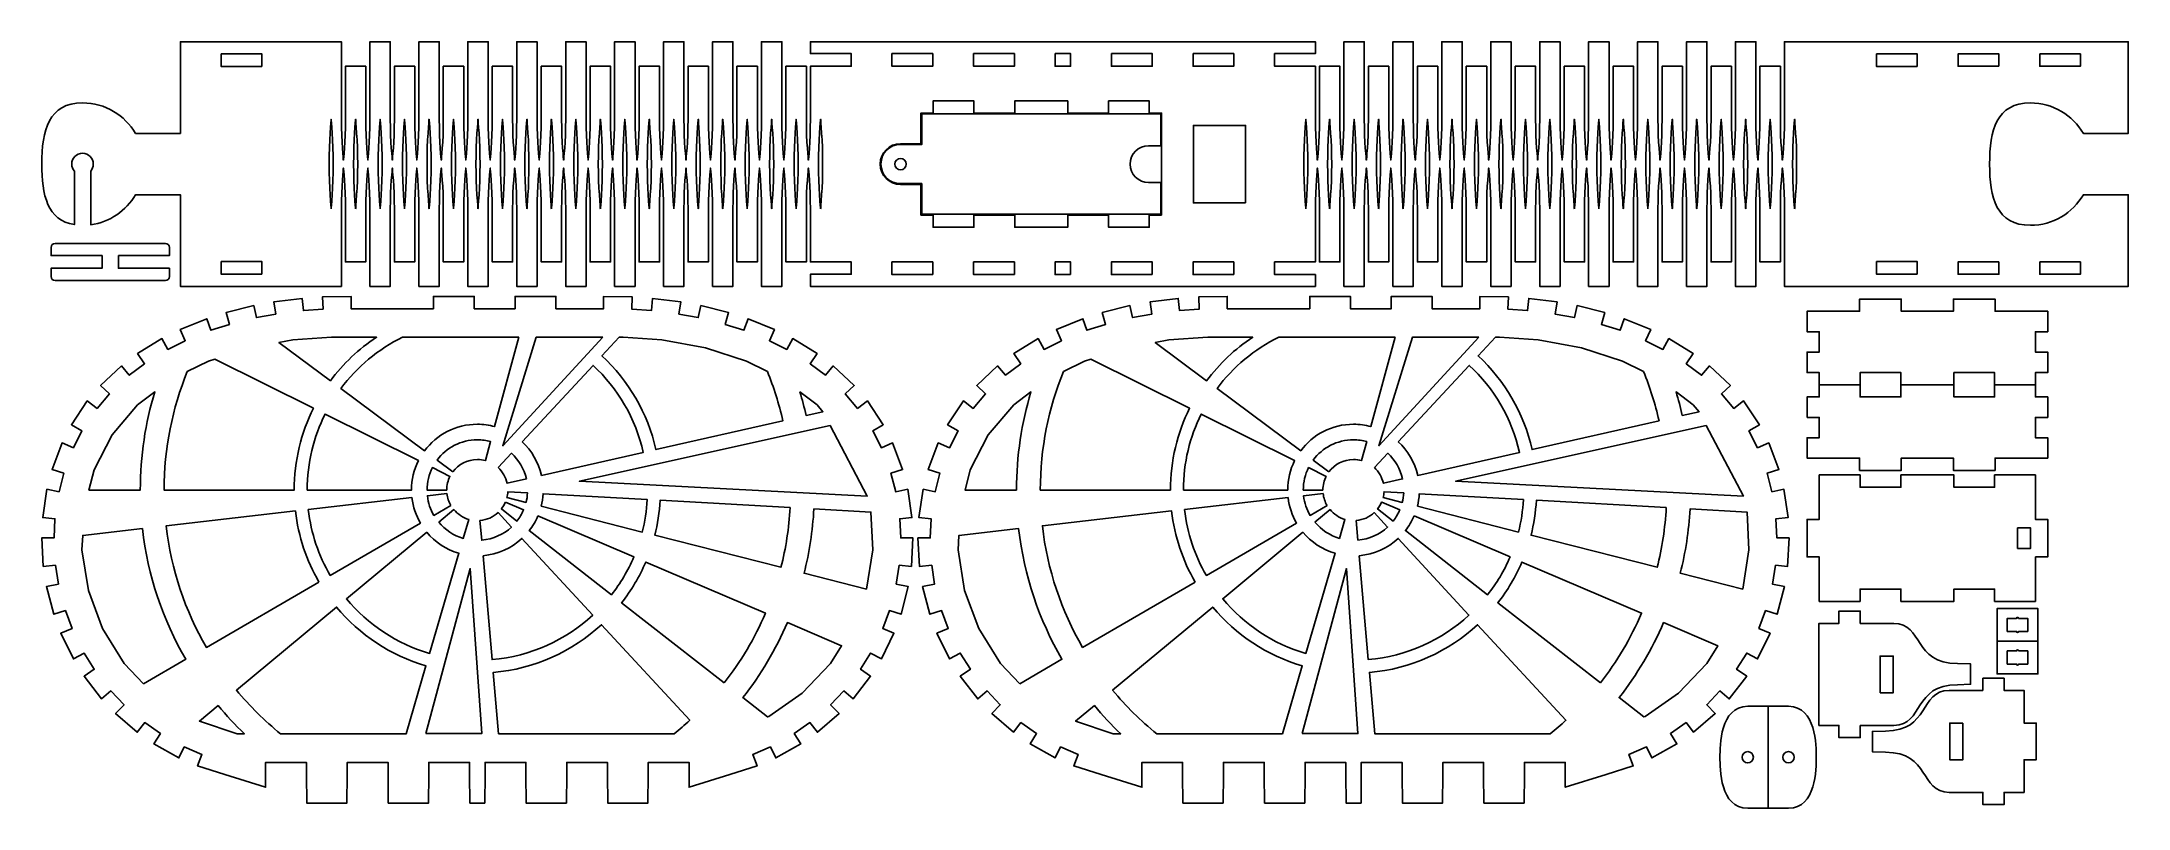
# Model space of a CAD drawing. Extents: x 4 to 516, y -192 to -4.
import ezdxf

# ---------------------------------------------------------------- set-up
doc = ezdxf.new("R2010")
doc.units = 0
doc.layers.add('LAYER_1', color=7, linetype='CONTINUOUS')

msp = doc.modelspace()

# ---------------------------------------------------------------- linework, layer by layer
at = {"layer": 'LAYER_1'}
for points in [[(58, -10.1), (48, -10.1), (48, -7), (58, -7), (58, -10.1)], [(212.46, -6.9), (222.46, -6.9), (222.46, -10), (212.46, -10), (212.46, -6.9)], [(232.46, -6.9), (242.46, -6.9), (242.46, -10), (232.46, -10), (232.46, -6.9)], [(252.46, -6.9), (256.26, -6.9), (256.26, -10), (252.46, -10), (252.46, -6.9)], [(266.26, -6.9), (276.26, -6.9), (276.26, -10), (266.26, -10), (266.26, -6.9)], [(286.26, -6.9), (296.26, -6.9), (296.26, -10), (286.26, -10), (286.26, -6.9)], [(463.84, -10.1), (453.84, -10.1), (453.84, -7), (463.84, -7), (463.84, -10.1)], [(483.84, -10), (473.84, -10), (473.84, -7), (483.84, -7), (483.84, -10)], [(493.84, -7), (503.84, -7), (503.84, -10), (493.84, -10), (493.84, -7)], [(299.17, -43.5), (286.37, -43.5), (286.37, -24.5), (299.17, -24.5), (299.17, -43.5)], [(58, -61), (48, -61), (48, -57.9), (58, -57.9), (58, -61)], [(222.46, -61.1), (212.46, -61.1), (212.46, -58), (222.46, -58), (222.46, -61.1)], [(242.46, -61.1), (232.46, -61.1), (232.46, -58), (242.46, -58), (242.46, -61.1)], [(256.26, -61.1), (252.46, -61.1), (252.46, -58), (256.26, -58), (256.26, -61.1)], [(276.26, -61.1), (266.26, -61.1), (266.26, -58), (276.26, -58), (276.26, -61.1)], [(296.26, -61.1), (286.26, -61.1), (286.26, -58), (296.26, -58), (296.26, -61.1)], [(463.84, -61), (453.84, -61), (453.84, -57.9), (463.84, -57.9), (463.84, -61)], [(483.84, -58), (483.84, -61), (473.84, -61), (473.84, -58), (483.84, -58)], [(493.84, -58), (503.84, -58), (503.84, -61), (493.84, -61), (493.84, -58)], [(214.23, -132.34), (213.5, -136.98), (216.44, -137.59), (214.68, -144.37), (211.81, -143.46), (210.18, -147.87), (212.94, -149.05), (209.85, -155.33), (207.22, -153.88), (204.74, -157.86), (207.2, -159.58), (202.92, -165.12), (200.64, -163.16), (197.41, -166.57), (199.48, -168.74), (194.18, -173.32), (192.34, -170.95), (188.49, -173.63), (190.08, -176.18), (183.97, -179.59), (182.64, -176.9), (178.32, -178.75), (179.38, -181.57), (172.7, -183.68), (162.7, -186.8), (162.7, -180.68), (152.7, -180.68), (152.7, -183.68), (152.63, -190.68), (142.77, -190.68), (142.7, -183.68), (142.7, -180.68), (132.7, -180.68), (132.7, -183.68), (132.63, -190.68), (122.77, -190.68), (122.7, -183.68), (122.7, -180.68), (112.7, -180.68), (112.7, -183.68), (112.63, -190.68), (108.97, -190.68), (108.9, -183.68), (108.9, -180.68), (98.9, -180.68), (98.9, -183.68), (98.83, -190.68), (88.97, -190.68), (88.9, -183.68), (88.9, -180.68), (78.9, -180.68), (78.9, -183.68), (78.83, -190.68), (68.97, -190.68), (68.9, -183.68), (68.9, -180.68), (58.9, -180.68), (58.9, -186.8), (48.9, -183.68), (42.23, -181.57), (43.28, -178.75), (38.96, -176.9), (37.64, -179.59), (31.52, -176.18), (33.11, -173.63), (29.27, -170.95), (27.42, -173.32), (22.12, -168.74), (24.2, -166.57), (20.96, -163.16), (18.68, -165.12), (14.4, -159.58), (16.87, -157.86), (14.38, -153.88), (11.76, -155.33), (8.67, -149.05), (11.43, -147.87), (9.79, -143.46), (6.93, -144.37), (5.16, -137.59), (8.1, -136.98), (7.37, -132.34), (4.38, -132.65), (4, -125.66), (7.01, -125.65), (7.23, -120.97), (4.25, -120.67), (5.29, -113.74), (8.24, -114.34), (9.4, -109.8), (6.53, -108.9), (9, -102.35), (11.75, -103.56), (13.87, -99.43), (11.28, -97.9), (15.18, -92.08), (17.57, -93.9), (20.59, -90.35), (18.42, -88.28), (23.53, -83.5), (25.47, -85.79), (29.22, -82.96), (27.52, -80.48), (33.48, -76.8), (34.94, -79.43), (39.19, -77.3), (37.95, -74.57), (44.44, -71.93), (45.46, -74.75), (50.02, -73.29), (49.19, -70.41), (55.99, -68.71), (56.62, -71.64), (61.37, -70.76), (60.9, -67.8), (67.85, -66.92), (68.14, -69.91), (72.97, -69.57), (72.83, -66.58), (79.83, -66.45), (79.83, -69.45), (100.05, -69.45), (100.05, -66.45), (110.05, -66.45), (110.05, -69.45), (120.05, -69.45), (120.05, -66.45), (130.05, -66.45), (130.05, -69.45), (141.77, -69.45), (141.77, -66.45), (148.77, -66.58), (148.64, -69.57), (153.46, -69.91), (153.76, -66.92), (160.7, -67.8), (160.24, -70.76), (164.98, -71.64), (165.62, -68.71), (172.41, -70.41), (171.59, -73.29), (176.14, -74.75), (177.17, -71.93), (183.65, -74.57), (182.42, -77.3), (186.66, -79.43), (188.13, -76.8), (194.08, -80.48), (192.39, -82.96), (196.13, -85.79), (198.07, -83.5), (203.19, -88.28), (201.01, -90.35), (204.03, -93.9), (206.42, -92.08), (210.32, -97.9), (207.73, -99.43), (209.86, -103.56), (212.6, -102.35), (215.07, -108.9), (212.2, -109.8), (213.37, -114.34), (216.31, -113.74), (217.36, -120.67), (214.37, -120.97), (214.6, -125.65), (217.6, -125.66), (217.22, -132.65), (214.23, -132.34)], [(429.05, -132.34), (428.32, -136.98), (431.26, -137.59), (429.49, -144.37), (426.63, -143.46), (424.99, -147.86), (427.75, -149.05), (424.66, -155.33), (422.04, -153.88), (419.55, -157.86), (422.02, -159.58), (417.74, -165.12), (415.46, -163.16), (412.22, -166.57), (414.3, -168.74), (408.99, -173.32), (407.15, -170.95), (403.3, -173.63), (404.9, -176.18), (398.78, -179.59), (397.45, -176.9), (393.14, -178.75), (394.19, -181.57), (387.52, -183.68), (377.52, -186.8), (377.52, -180.68), (367.52, -180.68), (367.52, -183.68), (367.45, -190.68), (357.59, -190.68), (357.52, -183.68), (357.52, -180.68), (347.52, -180.68), (347.52, -183.68), (347.45, -190.68), (337.59, -190.68), (337.52, -183.68), (337.52, -180.68), (327.52, -180.68), (327.52, -183.68), (327.45, -190.68), (323.79, -190.68), (323.72, -183.68), (323.72, -180.68), (313.72, -180.68), (313.72, -183.68), (313.65, -190.68), (303.79, -190.68), (303.72, -183.68), (303.72, -180.68), (293.72, -180.68), (293.72, -183.68), (293.65, -190.68), (283.79, -190.68), (283.72, -183.68), (283.72, -180.68), (273.72, -180.68), (273.72, -186.8), (263.72, -183.68), (257.04, -181.57), (258.09, -178.75), (253.78, -176.9), (252.45, -179.59), (246.34, -176.18), (247.93, -173.63), (244.08, -170.95), (242.24, -173.32), (236.94, -168.74), (239.01, -166.57), (235.78, -163.16), (233.5, -165.12), (229.21, -159.58), (231.68, -157.86), (229.2, -153.88), (226.57, -155.33), (223.48, -149.05), (226.24, -147.86), (224.61, -143.46), (221.74, -144.37), (219.98, -137.59), (222.92, -136.98), (222.19, -132.34), (219.2, -132.65), (218.81, -125.66), (221.82, -125.65), (222.05, -120.97), (219.06, -120.67), (220.11, -113.74), (223.05, -114.34), (224.22, -109.8), (221.35, -108.9), (223.81, -102.35), (226.56, -103.56), (228.69, -99.43), (226.1, -97.9), (229.99, -92.08), (232.39, -93.9), (235.41, -90.35), (233.23, -88.28), (238.35, -83.5), (240.29, -85.79), (244.03, -82.96), (242.33, -80.48), (248.29, -76.8), (249.75, -79.43), (254, -77.3), (252.77, -74.57), (259.25, -71.93), (260.27, -74.75), (264.83, -73.29), (264.01, -70.41), (270.8, -68.71), (271.44, -71.64), (276.18, -70.76), (275.72, -67.8), (282.66, -66.92), (282.95, -69.91), (287.78, -69.57), (287.65, -66.57), (294.65, -66.45), (294.65, -69.45), (314.87, -69.45), (314.87, -66.45), (324.87, -66.45), (324.87, -69.45), (334.87, -69.45), (334.87, -66.45), (344.87, -66.45), (344.87, -69.45), (356.59, -69.45), (356.59, -66.45), (363.58, -66.57), (363.45, -69.57), (368.28, -69.91), (368.57, -66.92), (375.52, -67.8), (375.05, -70.76), (379.79, -71.64), (380.43, -68.71), (387.22, -70.41), (386.4, -73.29), (390.96, -74.75), (391.98, -71.93), (398.47, -74.57), (397.23, -77.3), (401.48, -79.43), (402.94, -76.8), (408.9, -80.48), (407.2, -82.96), (410.95, -85.79), (412.89, -83.5), (418, -88.28), (415.82, -90.35), (418.84, -93.9), (421.24, -92.08), (425.14, -97.9), (422.55, -99.43), (424.67, -103.56), (427.42, -102.35), (429.89, -108.9), (427.02, -109.8), (428.18, -114.34), (431.12, -113.74), (432.17, -120.67), (429.18, -120.97), (429.41, -125.65), (432.42, -125.66), (432.03, -132.65), (429.05, -132.34)], [(141.56, -76.45), (117.01, -103.07), (125.24, -76.45), (141.56, -76.45)], [(356.37, -76.44), (331.82, -103.07), (340.05, -76.44), (356.37, -76.44)], [(449.8, -88.1), (449.8, -85.1), (459.8, -85.1), (459.8, -88.1)], [(472.8, -88.1), (472.8, -85.1), (482.8, -85.1), (482.8, -88.1)], [(436.8, -96.1), (439.8, -96.1), (439.8, -101.1), (436.8, -101.1), (436.8, -106.1), (439.8, -106.1), (449.7, -106.1), (449.7, -109.1), (459.9, -109.1), (459.9, -106.1), (472.7, -106.1), (472.7, -109.1), (482.9, -109.1), (482.9, -106.1), (492.8, -106.1), (495.8, -106.1), (495.8, -101.1), (492.8, -101.1), (492.8, -96.1), (495.8, -96.1), (495.8, -91.1), (492.8, -91.1), (492.8, -88.1), (482.8, -88.1), (482.8, -91.1), (472.8, -91.1), (472.8, -88.1), (459.8, -88.1), (459.8, -91.1), (449.8, -91.1), (449.8, -88.1), (439.8, -88.1), (439.8, -91.1), (436.8, -91.1), (436.8, -96.1)], [(197.27, -98.11), (206.38, -115.39), (135.82, -111.78), (197.27, -98.11)], [(412.08, -98.11), (421.19, -115.39), (350.64, -111.78), (412.08, -98.11)], [(492.8, -130.32), (492.8, -138.22), (492.8, -141.22), (482.8, -141.22), (482.8, -138.22), (472.8, -138.22), (472.8, -141.22), (459.8, -141.22), (459.8, -138.22), (449.8, -138.22), (449.8, -141.22), (439.8, -141.22), (439.8, -138.22), (439.8, -130.32), (436.8, -130.32), (436.8, -121.12), (439.8, -121.12), (439.8, -113.22), (439.8, -110.22), (449.8, -110.22), (449.8, -113.22), (459.8, -113.22), (459.8, -110.22), (472.8, -110.22), (472.8, -113.22), (482.8, -113.22), (482.8, -110.22), (492.8, -110.22), (492.8, -113.22), (492.8, -121.12), (495.8, -121.12), (495.8, -130.32), (492.8, -130.32)], [(488.41, -123.22), (491.61, -123.22), (491.61, -128.22), (488.41, -128.22), (488.41, -123.22)], [(98.19, -173.63), (109.07, -133.18), (111.86, -173.63), (98.19, -173.63)], [(313.01, -173.63), (323.89, -133.18), (326.68, -173.63), (313.01, -173.63)], [(483.41, -150.98), (483.41, -142.98), (493.41, -142.98), (493.41, -150.98), (483.41, -150.98)], [(493.41, -150.98), (493.41, -158.98), (483.41, -158.98), (483.41, -150.98)], [(454.73, -163.61), (454.73, -154.61), (457.93, -154.61), (457.93, -163.61), (454.73, -163.61)], [(475.01, -171.05), (475.01, -180.05), (471.81, -180.05), (471.81, -171.05), (475.01, -171.05)]]:
    msp.add_lwpolyline(points, dxfattribs=at)
for points, knots in [([(72.46, -4), (72.46, -4), (38, -4), (38, -4), (38, -4), (38, -26.5), (38, -26.5), (38, -26.5), (26.99, -26.5), (26.99, -26.5), (24.4, -22.02), (19.55, -19), (14, -19), (5.71, -19), (4, -25.72), (4, -34), (4, -41.57), (5.43, -47.83), (12, -48.85), (12, -48.85), (12, -35.74), (12, -35.74), (11.59, -35.27), (11.35, -34.67), (11.35, -34), (11.35, -32.54), (12.54, -31.35), (14, -31.35), (15.46, -31.35), (16.65, -32.54), (16.65, -34), (16.65, -34.66), (16.41, -35.27), (16, -35.73), (16, -35.73), (16, -48.87), (16, -48.87), (20.7, -48.24), (24.72, -45.44), (26.99, -41.5), (26.99, -41.5), (38, -41.5), (38, -41.5), (38, -41.5), (38, -64), (38, -64), (38, -64), (72.46, -64), (72.46, -64)], [0, 0, 0, 0, 1, 1, 1, 2, 2, 2, 3, 3, 3, 4, 4, 4, 5, 5, 5, 6, 6, 6, 7, 7, 7, 8, 8, 8, 9, 9, 9, 10, 10, 10, 11, 11, 11, 12, 12, 12, 13, 13, 13, 14, 14, 14, 15, 15, 15, 16, 16, 16, 16]), ([(436.26, -4), (436.26, -4), (431.26, -4), (431.26, -4), (431.26, -4), (431.26, -23), (431.26, -23), (431.26, -28.53), (430.76, -33), (430.76, -33), (430.76, -33), (430.26, -28.53), (430.26, -23), (430.26, -23), (430.26, -10), (430.26, -10), (430.26, -10), (425.26, -10), (425.26, -10), (425.26, -10), (425.26, -23), (425.26, -23), (425.26, -28.53), (424.76, -33), (424.76, -33), (424.76, -33), (424.26, -28.53), (424.26, -23), (424.26, -23), (424.26, -4), (424.26, -4), (424.26, -4), (419.26, -4), (419.26, -4), (419.26, -4), (419.26, -23), (419.26, -23), (419.26, -28.53), (418.76, -33), (418.76, -33), (418.76, -33), (418.26, -28.53), (418.26, -23), (418.26, -23), (418.26, -10), (418.26, -10), (418.26, -10), (413.26, -10), (413.26, -10), (413.26, -10), (413.26, -23), (413.26, -23), (413.26, -28.53), (412.76, -33), (412.76, -33), (412.76, -33), (412.26, -28.53), (412.26, -23), (412.26, -23), (412.26, -4), (412.26, -4), (412.26, -4), (407.26, -4), (407.26, -4), (407.26, -4), (407.26, -23), (407.26, -23), (407.26, -28.53), (406.76, -33), (406.76, -33), (406.76, -33), (406.26, -28.53), (406.26, -23), (406.26, -23), (406.26, -10), (406.26, -10), (406.26, -10), (401.26, -10), (401.26, -10), (401.26, -10), (401.26, -23), (401.26, -23), (401.26, -28.53), (400.76, -33), (400.76, -33), (400.76, -33), (400.26, -28.53), (400.26, -23), (400.26, -23), (400.26, -4), (400.26, -4), (400.26, -4), (395.26, -4), (395.26, -4), (395.26, -4), (395.26, -23), (395.26, -23), (395.26, -28.53), (394.76, -33), (394.76, -33), (394.76, -33), (394.26, -28.53), (394.26, -23), (394.26, -23), (394.26, -10), (394.26, -10), (394.26, -10), (389.26, -10), (389.26, -10), (389.26, -10), (389.26, -23), (389.26, -23), (389.26, -28.53), (388.76, -33), (388.76, -33), (388.76, -33), (388.26, -28.53), (388.26, -23), (388.26, -23), (388.26, -4), (388.26, -4), (388.26, -4), (383.26, -4), (383.26, -4), (383.26, -4), (383.26, -23), (383.26, -23), (383.26, -28.53), (382.76, -33), (382.76, -33), (382.76, -33), (382.26, -28.53), (382.26, -23), (382.26, -23), (382.26, -10), (382.26, -10), (382.26, -10), (377.26, -10), (377.26, -10), (377.26, -10), (377.26, -23), (377.26, -23), (377.26, -28.53), (376.76, -33), (376.76, -33), (376.76, -33), (376.26, -28.53), (376.26, -23), (376.26, -23), (376.26, -4), (376.26, -4), (376.26, -4), (371.26, -4), (371.26, -4), (371.26, -4), (371.26, -23), (371.26, -23), (371.26, -28.53), (370.76, -33), (370.76, -33), (370.76, -33), (370.26, -28.53), (370.26, -23), (370.26, -23), (370.26, -10), (370.26, -10), (370.26, -10), (365.26, -10), (365.26, -10), (365.26, -10), (365.26, -23), (365.26, -23), (365.26, -28.53), (364.76, -33), (364.76, -33), (364.76, -33), (364.26, -28.53), (364.26, -23), (364.26, -23), (364.26, -4), (364.26, -4), (364.26, -4), (359.26, -4), (359.26, -4), (359.26, -4), (359.26, -23), (359.26, -23), (359.26, -28.53), (358.76, -33), (358.76, -33), (358.76, -33), (358.26, -28.53), (358.26, -23), (358.26, -23), (358.26, -10), (358.26, -10), (358.26, -10), (353.26, -10), (353.26, -10), (353.26, -10), (353.26, -23), (353.26, -23), (353.26, -28.53), (352.76, -33), (352.76, -33), (352.76, -33), (352.26, -28.53), (352.26, -23), (352.26, -23), (352.26, -4), (352.26, -4), (352.26, -4), (347.26, -4), (347.26, -4), (347.26, -4), (347.26, -23), (347.26, -23), (347.26, -28.53), (346.76, -33), (346.76, -33), (346.76, -33), (346.26, -28.53), (346.26, -23), (346.26, -23), (346.26, -10), (346.26, -10), (346.26, -10), (341.26, -10), (341.26, -10), (341.26, -10), (341.26, -23), (341.26, -23), (341.26, -28.53), (340.76, -33), (340.76, -33), (340.76, -33), (340.26, -28.53), (340.26, -23), (340.26, -23), (340.26, -4), (340.26, -4), (340.26, -4), (335.26, -4), (335.26, -4), (335.26, -4), (335.26, -23), (335.26, -23), (335.26, -28.53), (334.76, -33), (334.76, -33), (334.76, -33), (334.26, -28.53), (334.26, -23), (334.26, -23), (334.26, -10), (334.26, -10), (334.26, -10), (329.26, -10), (329.26, -10), (329.26, -10), (329.26, -23), (329.26, -23), (329.26, -28.53), (328.76, -33), (328.76, -33), (328.76, -33), (328.26, -28.53), (328.26, -23), (328.26, -23), (328.26, -4), (328.26, -4), (328.26, -4), (323.26, -4), (323.26, -4), (323.26, -4), (323.26, -23), (323.26, -23), (323.26, -28.53), (322.76, -33), (322.76, -33), (322.76, -33), (322.26, -28.53), (322.26, -23), (322.26, -23), (322.26, -10), (322.26, -10), (322.26, -10), (317.26, -10), (317.26, -10), (317.26, -10), (317.26, -23), (317.26, -23), (317.26, -28.53), (316.76, -33), (316.76, -33), (316.76, -33), (316.26, -28.53), (316.26, -23), (316.26, -23), (316.26, -10), (316.26, -10), (316.26, -10), (306.26, -10), (306.26, -10), (306.26, -10), (306.26, -6.9), (306.26, -6.9), (306.26, -6.9), (316.26, -6.9), (316.26, -6.9), (316.26, -6.9), (316.26, -4), (316.26, -4), (316.26, -4), (192.46, -4), (192.46, -4), (192.46, -4), (192.46, -6.9), (192.46, -6.9), (192.46, -6.9), (202.46, -6.9), (202.46, -6.9), (202.46, -6.9), (202.46, -10), (202.46, -10), (202.46, -10), (192.46, -10), (192.46, -10), (192.46, -10), (192.46, -23), (192.46, -23), (192.46, -28.53), (191.96, -33), (191.96, -33), (191.96, -33), (191.46, -28.53), (191.46, -23), (191.46, -23), (191.46, -10), (191.46, -10), (191.46, -10), (186.46, -10), (186.46, -10), (186.46, -10), (186.46, -23), (186.46, -23), (186.46, -28.53), (185.96, -33), (185.96, -33), (185.96, -33), (185.46, -28.53), (185.46, -23), (185.46, -23), (185.46, -4), (185.46, -4), (185.46, -4), (180.46, -4), (180.46, -4), (180.46, -4), (180.46, -23), (180.46, -23), (180.46, -28.53), (179.96, -33), (179.96, -33), (179.96, -33), (179.46, -28.53), (179.46, -23), (179.46, -23), (179.46, -10), (179.46, -10), (179.46, -10), (174.46, -10), (174.46, -10), (174.46, -10), (174.46, -23), (174.46, -23), (174.46, -28.53), (173.96, -33), (173.96, -33), (173.96, -33), (173.46, -28.53), (173.46, -23), (173.46, -23), (173.46, -4), (173.46, -4), (173.46, -4), (168.46, -4), (168.46, -4), (168.46, -4), (168.46, -23), (168.46, -23), (168.46, -28.53), (167.96, -33), (167.96, -33), (167.96, -33), (167.46, -28.53), (167.46, -23), (167.46, -23), (167.46, -10), (167.46, -10), (167.46, -10), (162.46, -10), (162.46, -10), (162.46, -10), (162.46, -23), (162.46, -23), (162.46, -28.53), (161.96, -33), (161.96, -33), (161.96, -33), (161.46, -28.53), (161.46, -23), (161.46, -23), (161.46, -4), (161.46, -4), (161.46, -4), (156.46, -4), (156.46, -4), (156.46, -4), (156.46, -23), (156.46, -23), (156.46, -28.53), (155.96, -33), (155.96, -33), (155.96, -33), (155.46, -28.53), (155.46, -23), (155.46, -23), (155.46, -10), (155.46, -10), (155.46, -10), (150.46, -10), (150.46, -10), (150.46, -10), (150.46, -23), (150.46, -23), (150.46, -28.53), (149.96, -33), (149.96, -33), (149.96, -33), (149.46, -28.53), (149.46, -23), (149.46, -23), (149.46, -4), (149.46, -4), (149.46, -4), (144.46, -4), (144.46, -4), (144.46, -4), (144.46, -23), (144.46, -23), (144.46, -28.53), (143.96, -33), (143.96, -33), (143.96, -33), (143.46, -28.53), (143.46, -23), (143.46, -23), (143.46, -10), (143.46, -10), (143.46, -10), (138.46, -10), (138.46, -10), (138.46, -10), (138.46, -23), (138.46, -23), (138.46, -28.53), (137.96, -33), (137.96, -33), (137.96, -33), (137.46, -28.53), (137.46, -23), (137.46, -23), (137.46, -4), (137.46, -4), (137.46, -4), (132.46, -4), (132.46, -4), (132.46, -4), (132.46, -23), (132.46, -23), (132.46, -28.53), (131.96, -33), (131.96, -33), (131.96, -33), (131.46, -28.53), (131.46, -23), (131.46, -23), (131.46, -10), (131.46, -10), (131.46, -10), (126.46, -10), (126.46, -10), (126.46, -10), (126.46, -23), (126.46, -23), (126.46, -28.53), (125.96, -33), (125.96, -33), (125.96, -33), (125.46, -28.53), (125.46, -23), (125.46, -23), (125.46, -4), (125.46, -4), (125.46, -4), (120.46, -4), (120.46, -4), (120.46, -4), (120.46, -23), (120.46, -23), (120.46, -28.53), (119.96, -33), (119.96, -33), (119.96, -33), (119.46, -28.53), (119.46, -23), (119.46, -23), (119.46, -10), (119.46, -10), (119.46, -10), (114.46, -10), (114.46, -10), (114.46, -10), (114.46, -23), (114.46, -23), (114.46, -28.53), (113.96, -33), (113.96, -33), (113.96, -33), (113.46, -28.53), (113.46, -23), (113.46, -23), (113.46, -4), (113.46, -4), (113.46, -4), (108.46, -4), (108.46, -4), (108.46, -4), (108.46, -23), (108.46, -23), (108.46, -28.53), (107.96, -33), (107.96, -33), (107.96, -33), (107.46, -28.53), (107.46, -23), (107.46, -23), (107.46, -10), (107.46, -10), (107.46, -10), (102.46, -10), (102.46, -10), (102.46, -10), (102.46, -23), (102.46, -23), (102.46, -28.53), (101.96, -33), (101.96, -33), (101.96, -33), (101.46, -28.53), (101.46, -23), (101.46, -23), (101.46, -4), (101.46, -4), (101.46, -4), (96.46, -4), (96.46, -4), (96.46, -4), (96.46, -23), (96.46, -23), (96.46, -28.53), (95.96, -33), (95.96, -33), (95.96, -33), (95.46, -28.53), (95.46, -23), (95.46, -23), (95.46, -10), (95.46, -10), (95.46, -10), (90.46, -10), (90.46, -10), (90.46, -10), (90.46, -23), (90.46, -23), (90.46, -28.53), (89.96, -33), (89.96, -33), (89.96, -33), (89.46, -28.53), (89.46, -23), (89.46, -23), (89.46, -4), (89.46, -4), (89.46, -4), (84.46, -4), (84.46, -4), (84.46, -4), (84.46, -23), (84.46, -23), (84.46, -28.53), (83.96, -33), (83.96, -33), (83.96, -33), (83.46, -28.53), (83.46, -23), (83.46, -23), (83.46, -10), (83.46, -10), (83.46, -10), (78.46, -10), (78.46, -10), (78.46, -10), (78.46, -23), (78.46, -23), (78.46, -28.53), (77.96, -33), (77.96, -33), (77.96, -33), (77.46, -28.53), (77.46, -23), (77.46, -23), (77.46, -4), (77.46, -4), (77.46, -4), (72.46, -4), (72.46, -4)], [0, 0, 0, 0, 1, 1, 1, 2, 2, 2, 3, 3, 3, 4, 4, 4, 5, 5, 5, 6, 6, 6, 7, 7, 7, 8, 8, 8, 9, 9, 9, 10, 10, 10, 11, 11, 11, 12, 12, 12, 13, 13, 13, 14, 14, 14, 15, 15, 15, 16, 16, 16, 17, 17, 17, 18, 18, 18, 19, 19, 19, 20, 20, 20, 21, 21, 21, 22, 22, 22, 23, 23, 23, 24, 24, 24, 25, 25, 25, 26, 26, 26, 27, 27, 27, 28, 28, 28, 29, 29, 29, 30, 30, 30, 31, 31, 31, 32, 32, 32, 33, 33, 33, 34, 34, 34, 35, 35, 35, 36, 36, 36, 37, 37, 37, 38, 38, 38, 39, 39, 39, 40, 40, 40, 41, 41, 41, 42, 42, 42, 43, 43, 43, 44, 44, 44, 45, 45, 45, 46, 46, 46, 47, 47, 47, 48, 48, 48, 49, 49, 49, 50, 50, 50, 51, 51, 51, 52, 52, 52, 53, 53, 53, 54, 54, 54, 55, 55, 55, 56, 56, 56, 57, 57, 57, 58, 58, 58, 59, 59, 59, 60, 60, 60, 61, 61, 61, 62, 62, 62, 63, 63, 63, 64, 64, 64, 65, 65, 65, 66, 66, 66, 67, 67, 67, 68, 68, 68, 69, 69, 69, 70, 70, 70, 71, 71, 71, 72, 72, 72, 73, 73, 73, 74, 74, 74, 75, 75, 75, 76, 76, 76, 77, 77, 77, 78, 78, 78, 79, 79, 79, 80, 80, 80, 81, 81, 81, 82, 82, 82, 83, 83, 83, 84, 84, 84, 85, 85, 85, 86, 86, 86, 87, 87, 87, 88, 88, 88, 89, 89, 89, 90, 90, 90, 91, 91, 91, 92, 92, 92, 93, 93, 93, 94, 94, 94, 95, 95, 95, 96, 96, 96, 97, 97, 97, 98, 98, 98, 99, 99, 99, 100, 100, 100, 101, 101, 101, 102, 102, 102, 103, 103, 103, 104, 104, 104, 105, 105, 105, 106, 106, 106, 107, 107, 107, 108, 108, 108, 109, 109, 109, 110, 110, 110, 111, 111, 111, 112, 112, 112, 113, 113, 113, 114, 114, 114, 115, 115, 115, 116, 116, 116, 117, 117, 117, 118, 118, 118, 119, 119, 119, 120, 120, 120, 121, 121, 121, 122, 122, 122, 123, 123, 123, 124, 124, 124, 125, 125, 125, 126, 126, 126, 127, 127, 127, 128, 128, 128, 129, 129, 129, 130, 130, 130, 131, 131, 131, 132, 132, 132, 133, 133, 133, 134, 134, 134, 135, 135, 135, 136, 136, 136, 137, 137, 137, 138, 138, 138, 139, 139, 139, 140, 140, 140, 141, 141, 141, 142, 142, 142, 143, 143, 143, 144, 144, 144, 145, 145, 145, 146, 146, 146, 147, 147, 147, 148, 148, 148, 149, 149, 149, 150, 150, 150, 151, 151, 151, 152, 152, 152, 153, 153, 153, 154, 154, 154, 155, 155, 155, 156, 156, 156, 157, 157, 157, 158, 158, 158, 159, 159, 159, 160, 160, 160, 161, 161, 161, 162, 162, 162, 163, 163, 163, 164, 164, 164, 165, 165, 165, 166, 166, 166, 167, 167, 167, 168, 168, 168, 169, 169, 169, 170, 170, 170, 171, 171, 171, 172, 172, 172, 173, 173, 173, 174, 174, 174, 175, 175, 175, 176, 176, 176, 177, 177, 177, 178, 178, 178, 179, 179, 179, 180, 180, 180, 181, 181, 181, 182, 182, 182, 183, 183, 183, 184, 184, 184, 185, 185, 185, 186, 186, 186, 187, 187, 187, 188, 188, 188, 189, 189, 189, 190, 190, 190, 191, 191, 191, 192, 192, 192, 193, 193, 193, 194, 194, 194, 195, 195, 195, 196, 196, 196, 197, 197, 197, 198, 198, 198, 199, 199, 199, 200, 200, 200, 201, 201, 201, 202, 202, 202, 203, 203, 203, 204, 204, 204, 205, 205, 205, 206, 206, 206, 207, 207, 207, 208, 208, 208, 209, 209, 209, 209]), ([(436.26, -64), (436.26, -64), (515.56, -64), (515.56, -64), (515.56, -64), (515.56, -41.5), (515.56, -41.5), (515.56, -41.5), (504.55, -41.5), (504.55, -41.5), (501.96, -45.98), (497.11, -49), (491.56, -49), (483.27, -49), (481.56, -42.28), (481.56, -34), (481.56, -25.72), (483.27, -19), (491.56, -19), (497.11, -19), (501.96, -22.02), (504.55, -26.5), (504.55, -26.5), (515.56, -26.5), (515.56, -26.5), (515.56, -26.5), (515.56, -4), (515.56, -4), (515.56, -4), (436.26, -4), (436.26, -4)], [0, 0, 0, 0, 1, 1, 1, 2, 2, 2, 3, 3, 3, 4, 4, 4, 5, 5, 5, 6, 6, 6, 7, 7, 7, 8, 8, 8, 9, 9, 9, 10, 10, 10, 10]), ([(278.55, -46.5), (278.55, -46.5), (275.55, -46.5), (275.55, -46.5), (275.55, -46.5), (275.55, -49.5), (275.55, -49.5), (275.55, -49.5), (265.55, -49.5), (265.55, -49.5), (265.55, -49.5), (265.55, -46.5), (265.55, -46.5), (265.55, -46.5), (255.55, -46.5), (255.55, -46.5), (255.55, -46.5), (255.55, -49.5), (255.55, -49.5), (255.55, -49.5), (242.55, -49.5), (242.55, -49.5), (242.55, -49.5), (242.55, -46.5), (242.55, -46.5), (242.55, -46.5), (232.55, -46.5), (232.55, -46.5), (232.55, -46.5), (232.55, -49.5), (232.55, -49.5), (232.55, -49.5), (222.55, -49.5), (222.55, -49.5), (222.55, -49.5), (222.55, -46.5), (222.55, -46.5), (222.55, -46.5), (219.55, -46.5), (219.55, -46.5), (219.55, -46.5), (219.55, -39), (219.55, -39), (219.55, -39), (214.55, -39), (214.55, -39), (211.79, -39), (209.55, -36.76), (209.55, -34), (209.55, -31.24), (211.79, -29), (214.55, -29), (214.55, -29), (219.55, -29), (219.55, -29), (219.55, -29), (219.55, -21.5), (219.55, -21.5), (219.55, -21.5), (222.55, -21.5), (222.55, -21.5), (222.55, -21.5), (222.55, -18.5), (222.55, -18.5), (222.55, -18.5), (232.55, -18.5), (232.55, -18.5), (232.55, -18.5), (232.55, -21.5), (232.55, -21.5), (232.55, -21.5), (242.55, -21.5), (242.55, -21.5), (242.55, -21.5), (242.55, -18.5), (242.55, -18.5), (242.55, -18.5), (255.55, -18.5), (255.55, -18.5), (255.55, -18.5), (255.55, -21.5), (255.55, -21.5), (255.55, -21.5), (265.55, -21.5), (265.55, -21.5), (265.55, -21.5), (265.55, -18.5), (265.55, -18.5), (265.55, -18.5), (275.55, -18.5), (275.55, -18.5), (275.55, -18.5), (275.55, -21.5), (275.55, -21.5), (275.55, -21.5), (278.55, -21.5), (278.55, -21.5), (278.55, -21.5), (278.55, -46.5), (278.55, -46.5)], [0, 0, 0, 0, 1, 1, 1, 2, 2, 2, 3, 3, 3, 4, 4, 4, 5, 5, 5, 6, 6, 6, 7, 7, 7, 8, 8, 8, 9, 9, 9, 10, 10, 10, 11, 11, 11, 12, 12, 12, 13, 13, 13, 14, 14, 14, 15, 15, 15, 16, 16, 16, 17, 17, 17, 18, 18, 18, 19, 19, 19, 20, 20, 20, 21, 21, 21, 22, 22, 22, 23, 23, 23, 24, 24, 24, 25, 25, 25, 26, 26, 26, 27, 27, 27, 28, 28, 28, 29, 29, 29, 30, 30, 30, 31, 31, 31, 32, 32, 32, 33, 33, 33, 33]), ([(74.96, -45), (74.96, -45), (74.46, -39.52), (74.46, -34), (74.46, -28.48), (74.96, -23), (74.96, -23), (74.96, -23), (75.46, -28.48), (75.46, -34), (75.46, -39.52), (74.96, -45), (74.96, -45)], [0, 0, 0, 0, 1, 1, 1, 2, 2, 2, 3, 3, 3, 4, 4, 4, 4]), ([(80.96, -45), (80.96, -45), (80.46, -39.52), (80.46, -34), (80.46, -28.48), (80.96, -23), (80.96, -23), (80.96, -23), (81.46, -28.48), (81.46, -34), (81.46, -39.52), (80.96, -45), (80.96, -45)], [0, 0, 0, 0, 1, 1, 1, 2, 2, 2, 3, 3, 3, 4, 4, 4, 4]), ([(86.96, -45), (86.96, -45), (86.46, -39.52), (86.46, -34), (86.46, -28.48), (86.96, -23), (86.96, -23), (86.96, -23), (87.46, -28.48), (87.46, -34), (87.46, -39.52), (86.96, -45), (86.96, -45)], [0, 0, 0, 0, 1, 1, 1, 2, 2, 2, 3, 3, 3, 4, 4, 4, 4]), ([(92.96, -45), (92.96, -45), (92.46, -39.52), (92.46, -34), (92.46, -28.48), (92.96, -23), (92.96, -23), (92.96, -23), (93.46, -28.48), (93.46, -34), (93.46, -39.52), (92.96, -45), (92.96, -45)], [0, 0, 0, 0, 1, 1, 1, 2, 2, 2, 3, 3, 3, 4, 4, 4, 4]), ([(98.96, -45), (98.96, -45), (98.46, -39.52), (98.46, -34), (98.46, -28.48), (98.96, -23), (98.96, -23), (98.96, -23), (99.46, -28.48), (99.46, -34), (99.46, -39.52), (98.96, -45), (98.96, -45)], [0, 0, 0, 0, 1, 1, 1, 2, 2, 2, 3, 3, 3, 4, 4, 4, 4]), ([(104.96, -45), (104.96, -45), (104.46, -39.52), (104.46, -34), (104.46, -28.48), (104.96, -23), (104.96, -23), (104.96, -23), (105.46, -28.48), (105.46, -34), (105.46, -39.52), (104.96, -45), (104.96, -45)], [0, 0, 0, 0, 1, 1, 1, 2, 2, 2, 3, 3, 3, 4, 4, 4, 4]), ([(110.96, -45), (110.96, -45), (110.46, -39.52), (110.46, -34), (110.46, -28.48), (110.96, -23), (110.96, -23), (110.96, -23), (111.46, -28.48), (111.46, -34), (111.46, -39.52), (110.96, -45), (110.96, -45)], [0, 0, 0, 0, 1, 1, 1, 2, 2, 2, 3, 3, 3, 4, 4, 4, 4]), ([(116.96, -45), (116.96, -45), (116.46, -39.52), (116.46, -34), (116.46, -28.48), (116.96, -23), (116.96, -23), (116.96, -23), (117.46, -28.48), (117.46, -34), (117.46, -39.52), (116.96, -45), (116.96, -45)], [0, 0, 0, 0, 1, 1, 1, 2, 2, 2, 3, 3, 3, 4, 4, 4, 4]), ([(122.96, -45), (122.96, -45), (122.46, -39.52), (122.46, -34), (122.46, -28.48), (122.96, -23), (122.96, -23), (122.96, -23), (123.46, -28.48), (123.46, -34), (123.46, -39.52), (122.96, -45), (122.96, -45)], [0, 0, 0, 0, 1, 1, 1, 2, 2, 2, 3, 3, 3, 4, 4, 4, 4]), ([(128.96, -45), (128.96, -45), (128.46, -39.52), (128.46, -34), (128.46, -28.48), (128.96, -23), (128.96, -23), (128.96, -23), (129.46, -28.48), (129.46, -34), (129.46, -39.52), (128.96, -45), (128.96, -45)], [0, 0, 0, 0, 1, 1, 1, 2, 2, 2, 3, 3, 3, 4, 4, 4, 4]), ([(134.96, -45), (134.96, -45), (134.46, -39.52), (134.46, -34), (134.46, -28.48), (134.96, -23), (134.96, -23), (134.96, -23), (135.46, -28.48), (135.46, -34), (135.46, -39.52), (134.96, -45), (134.96, -45)], [0, 0, 0, 0, 1, 1, 1, 2, 2, 2, 3, 3, 3, 4, 4, 4, 4]), ([(140.96, -45), (140.96, -45), (140.46, -39.52), (140.46, -34), (140.46, -28.48), (140.96, -23), (140.96, -23), (140.96, -23), (141.46, -28.48), (141.46, -34), (141.46, -39.52), (140.96, -45), (140.96, -45)], [0, 0, 0, 0, 1, 1, 1, 2, 2, 2, 3, 3, 3, 4, 4, 4, 4]), ([(146.96, -45), (146.96, -45), (146.46, -39.52), (146.46, -34), (146.46, -28.48), (146.96, -23), (146.96, -23), (146.96, -23), (147.46, -28.48), (147.46, -34), (147.46, -39.52), (146.96, -45), (146.96, -45)], [0, 0, 0, 0, 1, 1, 1, 2, 2, 2, 3, 3, 3, 4, 4, 4, 4]), ([(152.96, -45), (152.96, -45), (152.46, -39.52), (152.46, -34), (152.46, -28.48), (152.96, -23), (152.96, -23), (152.96, -23), (153.46, -28.48), (153.46, -34), (153.46, -39.52), (152.96, -45), (152.96, -45)], [0, 0, 0, 0, 1, 1, 1, 2, 2, 2, 3, 3, 3, 4, 4, 4, 4]), ([(158.96, -45), (158.96, -45), (158.46, -39.52), (158.46, -34), (158.46, -28.48), (158.96, -23), (158.96, -23), (158.96, -23), (159.46, -28.48), (159.46, -34), (159.46, -39.52), (158.96, -45), (158.96, -45)], [0, 0, 0, 0, 1, 1, 1, 2, 2, 2, 3, 3, 3, 4, 4, 4, 4]), ([(164.96, -45), (164.96, -45), (164.46, -39.52), (164.46, -34), (164.46, -28.48), (164.96, -23), (164.96, -23), (164.96, -23), (165.46, -28.48), (165.46, -34), (165.46, -39.52), (164.96, -45), (164.96, -45)], [0, 0, 0, 0, 1, 1, 1, 2, 2, 2, 3, 3, 3, 4, 4, 4, 4]), ([(170.96, -45), (170.96, -45), (170.46, -39.52), (170.46, -34), (170.46, -28.48), (170.96, -23), (170.96, -23), (170.96, -23), (171.46, -28.48), (171.46, -34), (171.46, -39.52), (170.96, -45), (170.96, -45)], [0, 0, 0, 0, 1, 1, 1, 2, 2, 2, 3, 3, 3, 4, 4, 4, 4]), ([(176.96, -45), (176.96, -45), (176.46, -39.52), (176.46, -34), (176.46, -28.48), (176.96, -23), (176.96, -23), (176.96, -23), (177.46, -28.48), (177.46, -34), (177.46, -39.52), (176.96, -45), (176.96, -45)], [0, 0, 0, 0, 1, 1, 1, 2, 2, 2, 3, 3, 3, 4, 4, 4, 4]), ([(182.96, -45), (182.96, -45), (182.46, -39.52), (182.46, -34), (182.46, -28.48), (182.96, -23), (182.96, -23), (182.96, -23), (183.46, -28.48), (183.46, -34), (183.46, -39.52), (182.96, -45), (182.96, -45)], [0, 0, 0, 0, 1, 1, 1, 2, 2, 2, 3, 3, 3, 4, 4, 4, 4]), ([(188.96, -45), (188.96, -45), (188.46, -39.52), (188.46, -34), (188.46, -28.48), (188.96, -23), (188.96, -23), (188.96, -23), (189.46, -28.48), (189.46, -34), (189.46, -39.52), (188.96, -45), (188.96, -45)], [0, 0, 0, 0, 1, 1, 1, 2, 2, 2, 3, 3, 3, 4, 4, 4, 4]), ([(194.96, -45), (194.96, -45), (194.46, -39.52), (194.46, -34), (194.46, -28.48), (194.96, -23), (194.96, -23), (194.96, -23), (195.46, -28.48), (195.46, -34), (195.46, -39.52), (194.96, -45), (194.96, -45)], [0, 0, 0, 0, 1, 1, 1, 2, 2, 2, 3, 3, 3, 4, 4, 4, 4]), ([(278.36, -29.5), (278.36, -29.5), (275.36, -29.5), (275.36, -29.5), (272.88, -29.5), (270.86, -31.52), (270.86, -34), (270.86, -36.49), (272.88, -38.5), (275.36, -38.5), (275.36, -38.5), (278.36, -38.5), (278.36, -38.5), (278.36, -38.5), (278.36, -46.3), (278.36, -46.3), (278.36, -46.3), (219.76, -46.3), (219.76, -46.3), (219.76, -46.3), (219.76, -38.8), (219.76, -38.8), (219.76, -38.8), (214.56, -38.8), (214.56, -38.8), (211.8, -38.8), (209.76, -36.76), (209.76, -34), (209.76, -31.24), (211.8, -29.2), (214.56, -29.2), (214.56, -29.2), (219.76, -29.2), (219.76, -29.2), (219.76, -29.2), (219.76, -21.7), (219.76, -21.7), (219.76, -21.7), (278.36, -21.7), (278.36, -21.7), (278.36, -21.7), (278.36, -29.5), (278.36, -29.5)], [0, 0, 0, 0, 1, 1, 1, 2, 2, 2, 3, 3, 3, 4, 4, 4, 5, 5, 5, 6, 6, 6, 7, 7, 7, 8, 8, 8, 9, 9, 9, 10, 10, 10, 11, 11, 11, 12, 12, 12, 13, 13, 13, 14, 14, 14, 14]), ([(313.93, -45), (313.93, -45), (313.43, -39.52), (313.43, -34), (313.43, -28.48), (313.93, -23), (313.93, -23), (313.93, -23), (314.43, -28.48), (314.43, -34), (314.43, -39.52), (313.93, -45), (313.93, -45)], [0, 0, 0, 0, 1, 1, 1, 2, 2, 2, 3, 3, 3, 4, 4, 4, 4]), ([(319.76, -45), (319.76, -45), (319.26, -39.52), (319.26, -34), (319.26, -28.48), (319.76, -23), (319.76, -23), (319.76, -23), (320.26, -28.48), (320.26, -34), (320.26, -39.52), (319.76, -45), (319.76, -45)], [0, 0, 0, 0, 1, 1, 1, 2, 2, 2, 3, 3, 3, 4, 4, 4, 4]), ([(325.76, -45), (325.76, -45), (325.26, -39.52), (325.26, -34), (325.26, -28.48), (325.76, -23), (325.76, -23), (325.76, -23), (326.26, -28.48), (326.26, -34), (326.26, -39.52), (325.76, -45), (325.76, -45)], [0, 0, 0, 0, 1, 1, 1, 2, 2, 2, 3, 3, 3, 4, 4, 4, 4]), ([(331.76, -45), (331.76, -45), (331.26, -39.52), (331.26, -34), (331.26, -28.48), (331.76, -23), (331.76, -23), (331.76, -23), (332.26, -28.48), (332.26, -34), (332.26, -39.52), (331.76, -45), (331.76, -45)], [0, 0, 0, 0, 1, 1, 1, 2, 2, 2, 3, 3, 3, 4, 4, 4, 4]), ([(337.76, -45), (337.76, -45), (337.26, -39.52), (337.26, -34), (337.26, -28.48), (337.76, -23), (337.76, -23), (337.76, -23), (338.26, -28.48), (338.26, -34), (338.26, -39.52), (337.76, -45), (337.76, -45)], [0, 0, 0, 0, 1, 1, 1, 2, 2, 2, 3, 3, 3, 4, 4, 4, 4]), ([(343.76, -45), (343.76, -45), (343.26, -39.52), (343.26, -34), (343.26, -28.48), (343.76, -23), (343.76, -23), (343.76, -23), (344.26, -28.48), (344.26, -34), (344.26, -39.52), (343.76, -45), (343.76, -45)], [0, 0, 0, 0, 1, 1, 1, 2, 2, 2, 3, 3, 3, 4, 4, 4, 4]), ([(349.76, -45), (349.76, -45), (349.26, -39.52), (349.26, -34), (349.26, -28.48), (349.76, -23), (349.76, -23), (349.76, -23), (350.26, -28.48), (350.26, -34), (350.26, -39.52), (349.76, -45), (349.76, -45)], [0, 0, 0, 0, 1, 1, 1, 2, 2, 2, 3, 3, 3, 4, 4, 4, 4]), ([(355.76, -45), (355.76, -45), (355.26, -39.52), (355.26, -34), (355.26, -28.48), (355.76, -23), (355.76, -23), (355.76, -23), (356.26, -28.48), (356.26, -34), (356.26, -39.52), (355.76, -45), (355.76, -45)], [0, 0, 0, 0, 1, 1, 1, 2, 2, 2, 3, 3, 3, 4, 4, 4, 4]), ([(361.76, -45), (361.76, -45), (361.26, -39.52), (361.26, -34), (361.26, -28.48), (361.76, -23), (361.76, -23), (361.76, -23), (362.26, -28.48), (362.26, -34), (362.26, -39.52), (361.76, -45), (361.76, -45)], [0, 0, 0, 0, 1, 1, 1, 2, 2, 2, 3, 3, 3, 4, 4, 4, 4]), ([(367.76, -45), (367.76, -45), (367.26, -39.52), (367.26, -34), (367.26, -28.48), (367.76, -23), (367.76, -23), (367.76, -23), (368.26, -28.48), (368.26, -34), (368.26, -39.52), (367.76, -45), (367.76, -45)], [0, 0, 0, 0, 1, 1, 1, 2, 2, 2, 3, 3, 3, 4, 4, 4, 4]), ([(373.76, -45), (373.76, -45), (373.26, -39.52), (373.26, -34), (373.26, -28.48), (373.76, -23), (373.76, -23), (373.76, -23), (374.26, -28.48), (374.26, -34), (374.26, -39.52), (373.76, -45), (373.76, -45)], [0, 0, 0, 0, 1, 1, 1, 2, 2, 2, 3, 3, 3, 4, 4, 4, 4]), ([(379.76, -45), (379.76, -45), (379.26, -39.52), (379.26, -34), (379.26, -28.48), (379.76, -23), (379.76, -23), (379.76, -23), (380.26, -28.48), (380.26, -34), (380.26, -39.52), (379.76, -45), (379.76, -45)], [0, 0, 0, 0, 1, 1, 1, 2, 2, 2, 3, 3, 3, 4, 4, 4, 4]), ([(385.76, -45), (385.76, -45), (385.26, -39.52), (385.26, -34), (385.26, -28.48), (385.76, -23), (385.76, -23), (385.76, -23), (386.26, -28.48), (386.26, -34), (386.26, -39.52), (385.76, -45), (385.76, -45)], [0, 0, 0, 0, 1, 1, 1, 2, 2, 2, 3, 3, 3, 4, 4, 4, 4]), ([(391.76, -45), (391.76, -45), (391.26, -39.52), (391.26, -34), (391.26, -28.48), (391.76, -23), (391.76, -23), (391.76, -23), (392.26, -28.48), (392.26, -34), (392.26, -39.52), (391.76, -45), (391.76, -45)], [0, 0, 0, 0, 1, 1, 1, 2, 2, 2, 3, 3, 3, 4, 4, 4, 4]), ([(397.76, -45), (397.76, -45), (397.26, -39.52), (397.26, -34), (397.26, -28.48), (397.76, -23), (397.76, -23), (397.76, -23), (398.26, -28.48), (398.26, -34), (398.26, -39.52), (397.76, -45), (397.76, -45)], [0, 0, 0, 0, 1, 1, 1, 2, 2, 2, 3, 3, 3, 4, 4, 4, 4]), ([(403.76, -45), (403.76, -45), (403.26, -39.52), (403.26, -34), (403.26, -28.48), (403.76, -23), (403.76, -23), (403.76, -23), (404.26, -28.48), (404.26, -34), (404.26, -39.52), (403.76, -45), (403.76, -45)], [0, 0, 0, 0, 1, 1, 1, 2, 2, 2, 3, 3, 3, 4, 4, 4, 4]), ([(409.76, -45), (409.76, -45), (409.26, -39.52), (409.26, -34), (409.26, -28.48), (409.76, -23), (409.76, -23), (409.76, -23), (410.26, -28.48), (410.26, -34), (410.26, -39.52), (409.76, -45), (409.76, -45)], [0, 0, 0, 0, 1, 1, 1, 2, 2, 2, 3, 3, 3, 4, 4, 4, 4]), ([(415.76, -45), (415.76, -45), (415.26, -39.52), (415.26, -34), (415.26, -28.48), (415.76, -23), (415.76, -23), (415.76, -23), (416.26, -28.48), (416.26, -34), (416.26, -39.52), (415.76, -45), (415.76, -45)], [0, 0, 0, 0, 1, 1, 1, 2, 2, 2, 3, 3, 3, 4, 4, 4, 4]), ([(421.76, -45), (421.76, -45), (421.26, -39.52), (421.26, -34), (421.26, -28.48), (421.76, -23), (421.76, -23), (421.76, -23), (422.26, -28.48), (422.26, -34), (422.26, -39.52), (421.76, -45), (421.76, -45)], [0, 0, 0, 0, 1, 1, 1, 2, 2, 2, 3, 3, 3, 4, 4, 4, 4]), ([(427.76, -45), (427.76, -45), (427.26, -39.52), (427.26, -34), (427.26, -28.48), (427.76, -23), (427.76, -23), (427.76, -23), (428.26, -28.48), (428.26, -34), (428.26, -39.52), (427.76, -45), (427.76, -45)], [0, 0, 0, 0, 1, 1, 1, 2, 2, 2, 3, 3, 3, 4, 4, 4, 4]), ([(433.76, -45), (433.76, -45), (433.26, -39.52), (433.26, -34), (433.26, -28.48), (433.76, -23), (433.76, -23), (433.76, -23), (434.26, -28.48), (434.26, -34), (434.26, -39.52), (433.76, -45), (433.76, -45)], [0, 0, 0, 0, 1, 1, 1, 2, 2, 2, 3, 3, 3, 4, 4, 4, 4]), ([(72.46, -64), (72.46, -64), (77.46, -64), (77.46, -64), (77.46, -64), (77.46, -45), (77.46, -45), (77.46, -39.48), (77.96, -35), (77.96, -35), (77.96, -35), (78.46, -39.48), (78.46, -45), (78.46, -45), (78.46, -58), (78.46, -58), (78.46, -58), (83.46, -58), (83.46, -58), (83.46, -58), (83.46, -45), (83.46, -45), (83.46, -39.48), (83.96, -35), (83.96, -35), (83.96, -35), (84.46, -39.48), (84.46, -45), (84.46, -45), (84.46, -64), (84.46, -64), (84.46, -64), (89.46, -64), (89.46, -64), (89.46, -64), (89.46, -45), (89.46, -45), (89.46, -39.48), (89.96, -35), (89.96, -35), (89.96, -35), (90.46, -39.48), (90.46, -45), (90.46, -45), (90.46, -58), (90.46, -58), (90.46, -58), (95.46, -58), (95.46, -58), (95.46, -58), (95.46, -45), (95.46, -45), (95.46, -39.48), (95.96, -35), (95.96, -35), (95.96, -35), (96.46, -39.48), (96.46, -45), (96.46, -45), (96.46, -64), (96.46, -64), (96.46, -64), (101.46, -64), (101.46, -64), (101.46, -64), (101.46, -45), (101.46, -45), (101.46, -39.48), (101.96, -35), (101.96, -35), (101.96, -35), (102.46, -39.48), (102.46, -45), (102.46, -45), (102.46, -58), (102.46, -58), (102.46, -58), (107.46, -58), (107.46, -58), (107.46, -58), (107.46, -45), (107.46, -45), (107.46, -39.48), (107.96, -35), (107.96, -35), (107.96, -35), (108.46, -39.48), (108.46, -45), (108.46, -45), (108.46, -64), (108.46, -64), (108.46, -64), (113.46, -64), (113.46, -64), (113.46, -64), (113.46, -45), (113.46, -45), (113.46, -39.48), (113.96, -35), (113.96, -35), (113.96, -35), (114.46, -39.48), (114.46, -45), (114.46, -45), (114.46, -58), (114.46, -58), (114.46, -58), (119.46, -58), (119.46, -58), (119.46, -58), (119.46, -45), (119.46, -45), (119.46, -39.48), (119.96, -35), (119.96, -35), (119.96, -35), (120.46, -39.48), (120.46, -45), (120.46, -45), (120.46, -64), (120.46, -64), (120.46, -64), (125.46, -64), (125.46, -64), (125.46, -64), (125.46, -45), (125.46, -45), (125.46, -39.48), (125.96, -35), (125.96, -35), (125.96, -35), (126.46, -39.48), (126.46, -45), (126.46, -45), (126.46, -58), (126.46, -58), (126.46, -58), (131.46, -58), (131.46, -58), (131.46, -58), (131.46, -45), (131.46, -45), (131.46, -39.48), (131.96, -35), (131.96, -35), (131.96, -35), (132.46, -39.48), (132.46, -45), (132.46, -45), (132.46, -64), (132.46, -64), (132.46, -64), (137.46, -64), (137.46, -64), (137.46, -64), (137.46, -45), (137.46, -45), (137.46, -39.48), (137.96, -35), (137.96, -35), (137.96, -35), (138.46, -39.48), (138.46, -45), (138.46, -45), (138.46, -58), (138.46, -58), (138.46, -58), (143.46, -58), (143.46, -58), (143.46, -58), (143.46, -45), (143.46, -45), (143.46, -39.48), (143.96, -35), (143.96, -35), (143.96, -35), (144.46, -39.48), (144.46, -45), (144.46, -45), (144.46, -64), (144.46, -64), (144.46, -64), (149.46, -64), (149.46, -64), (149.46, -64), (149.46, -45), (149.46, -45), (149.46, -39.48), (149.96, -35), (149.96, -35), (149.96, -35), (150.46, -39.48), (150.46, -45), (150.46, -45), (150.46, -58), (150.46, -58), (150.46, -58), (155.46, -58), (155.46, -58), (155.46, -58), (155.46, -45), (155.46, -45), (155.46, -39.48), (155.96, -35), (155.96, -35), (155.96, -35), (156.46, -39.48), (156.46, -45), (156.46, -45), (156.46, -64), (156.46, -64), (156.46, -64), (161.46, -64), (161.46, -64), (161.46, -64), (161.46, -45), (161.46, -45), (161.46, -39.48), (161.96, -35), (161.96, -35), (161.96, -35), (162.46, -39.48), (162.46, -45), (162.46, -45), (162.46, -58), (162.46, -58), (162.46, -58), (167.46, -58), (167.46, -58), (167.46, -58), (167.46, -45), (167.46, -45), (167.46, -39.48), (167.96, -35), (167.96, -35), (167.96, -35), (168.46, -39.48), (168.46, -45), (168.46, -45), (168.46, -64), (168.46, -64), (168.46, -64), (173.46, -64), (173.46, -64), (173.46, -64), (173.46, -45), (173.46, -45), (173.46, -39.48), (173.96, -35), (173.96, -35), (173.96, -35), (174.46, -39.48), (174.46, -45), (174.46, -45), (174.46, -58), (174.46, -58), (174.46, -58), (179.46, -58), (179.46, -58), (179.46, -58), (179.46, -45), (179.46, -45), (179.46, -39.48), (179.96, -35), (179.96, -35), (179.96, -35), (180.46, -39.48), (180.46, -45), (180.46, -45), (180.46, -64), (180.46, -64), (180.46, -64), (185.46, -64), (185.46, -64), (185.46, -64), (185.46, -45), (185.46, -45), (185.46, -39.48), (185.96, -35), (185.96, -35), (185.96, -35), (186.46, -39.48), (186.46, -45), (186.46, -45), (186.46, -58), (186.46, -58), (186.46, -58), (191.46, -58), (191.46, -58), (191.46, -58), (191.46, -45), (191.46, -45), (191.46, -39.48), (191.96, -35), (191.96, -35), (191.96, -35), (192.46, -39.48), (192.46, -45), (192.46, -45), (192.46, -58), (192.46, -58), (192.46, -58), (202.46, -58), (202.46, -58), (202.46, -58), (202.46, -61), (202.46, -61), (202.46, -61), (192.46, -61), (192.46, -61), (192.46, -61), (192.46, -64), (192.46, -64), (192.46, -64), (316.26, -64), (316.26, -64), (316.26, -64), (316.26, -61.1), (316.26, -61.1), (316.26, -61.1), (306.26, -61.1), (306.26, -61.1), (306.26, -61.1), (306.26, -58), (306.26, -58), (306.26, -58), (316.26, -58), (316.26, -58), (316.26, -58), (316.26, -45), (316.26, -45), (316.26, -39.48), (316.76, -35), (316.76, -35), (316.76, -35), (317.26, -39.48), (317.26, -45), (317.26, -45), (317.26, -58), (317.26, -58), (317.26, -58), (322.26, -58), (322.26, -58), (322.26, -58), (322.26, -45), (322.26, -45), (322.26, -39.48), (322.76, -35), (322.76, -35), (322.76, -35), (323.26, -39.48), (323.26, -45), (323.26, -45), (323.26, -64), (323.26, -64), (323.26, -64), (328.26, -64), (328.26, -64), (328.26, -64), (328.26, -45), (328.26, -45), (328.26, -39.48), (328.76, -35), (328.76, -35), (328.76, -35), (329.26, -39.48), (329.26, -45), (329.26, -45), (329.26, -58), (329.26, -58), (329.26, -58), (334.26, -58), (334.26, -58), (334.26, -58), (334.26, -45), (334.26, -45), (334.26, -39.48), (334.76, -35), (334.76, -35), (334.76, -35), (335.26, -39.48), (335.26, -45), (335.26, -45), (335.26, -64), (335.26, -64), (335.26, -64), (340.26, -64), (340.26, -64), (340.26, -64), (340.26, -45), (340.26, -45), (340.26, -39.48), (340.76, -35), (340.76, -35), (340.76, -35), (341.26, -39.48), (341.26, -45), (341.26, -45), (341.26, -58), (341.26, -58), (341.26, -58), (346.26, -58), (346.26, -58), (346.26, -58), (346.26, -45), (346.26, -45), (346.26, -39.48), (346.76, -35), (346.76, -35), (346.76, -35), (347.26, -39.48), (347.26, -45), (347.26, -45), (347.26, -64), (347.26, -64), (347.26, -64), (352.26, -64), (352.26, -64), (352.26, -64), (352.26, -45), (352.26, -45), (352.26, -39.48), (352.76, -35), (352.76, -35), (352.76, -35), (353.26, -39.48), (353.26, -45), (353.26, -45), (353.26, -58), (353.26, -58), (353.26, -58), (358.26, -58), (358.26, -58), (358.26, -58), (358.26, -45), (358.26, -45), (358.26, -39.48), (358.76, -35), (358.76, -35), (358.76, -35), (359.26, -39.48), (359.26, -45), (359.26, -45), (359.26, -64), (359.26, -64), (359.26, -64), (364.26, -64), (364.26, -64), (364.26, -64), (364.26, -45), (364.26, -45), (364.26, -39.48), (364.76, -35), (364.76, -35), (364.76, -35), (365.26, -39.48), (365.26, -45), (365.26, -45), (365.26, -58), (365.26, -58), (365.26, -58), (370.26, -58), (370.26, -58), (370.26, -58), (370.26, -45), (370.26, -45), (370.26, -39.48), (370.76, -35), (370.76, -35), (370.76, -35), (371.26, -39.48), (371.26, -45), (371.26, -45), (371.26, -64), (371.26, -64), (371.26, -64), (376.26, -64), (376.26, -64), (376.26, -64), (376.26, -45), (376.26, -45), (376.26, -39.48), (376.76, -35), (376.76, -35), (376.76, -35), (377.26, -39.48), (377.26, -45), (377.26, -45), (377.26, -58), (377.26, -58), (377.26, -58), (382.26, -58), (382.26, -58), (382.26, -58), (382.26, -45), (382.26, -45), (382.26, -39.48), (382.76, -35), (382.76, -35), (382.76, -35), (383.26, -39.48), (383.26, -45), (383.26, -45), (383.26, -64), (383.26, -64), (383.26, -64), (388.26, -64), (388.26, -64), (388.26, -64), (388.26, -45), (388.26, -45), (388.26, -39.48), (388.76, -35), (388.76, -35), (388.76, -35), (389.26, -39.48), (389.26, -45), (389.26, -45), (389.26, -58), (389.26, -58), (389.26, -58), (394.26, -58), (394.26, -58), (394.26, -58), (394.26, -45), (394.26, -45), (394.26, -39.48), (394.76, -35), (394.76, -35), (394.76, -35), (395.26, -39.48), (395.26, -45), (395.26, -45), (395.26, -64), (395.26, -64), (395.26, -64), (400.26, -64), (400.26, -64), (400.26, -64), (400.26, -45), (400.26, -45), (400.26, -39.48), (400.76, -35), (400.76, -35), (400.76, -35), (401.26, -39.48), (401.26, -45), (401.26, -45), (401.26, -58), (401.26, -58), (401.26, -58), (406.26, -58), (406.26, -58), (406.26, -58), (406.26, -45), (406.26, -45), (406.26, -39.48), (406.76, -35), (406.76, -35), (406.76, -35), (407.26, -39.48), (407.26, -45), (407.26, -45), (407.26, -64), (407.26, -64), (407.26, -64), (412.26, -64), (412.26, -64), (412.26, -64), (412.26, -45), (412.26, -45), (412.26, -39.48), (412.76, -35), (412.76, -35), (412.76, -35), (413.26, -39.48), (413.26, -45), (413.26, -45), (413.26, -58), (413.26, -58), (413.26, -58), (418.26, -58), (418.26, -58), (418.26, -58), (418.26, -45), (418.26, -45), (418.26, -39.48), (418.76, -35), (418.76, -35), (418.76, -35), (419.26, -39.48), (419.26, -45), (419.26, -45), (419.26, -64), (419.26, -64), (419.26, -64), (424.26, -64), (424.26, -64), (424.26, -64), (424.26, -45), (424.26, -45), (424.26, -39.48), (424.76, -35), (424.76, -35), (424.76, -35), (425.26, -39.48), (425.26, -45), (425.26, -45), (425.26, -58), (425.26, -58), (425.26, -58), (430.26, -58), (430.26, -58), (430.26, -58), (430.26, -45), (430.26, -45), (430.26, -39.48), (430.76, -35), (430.76, -35), (430.76, -35), (431.26, -39.48), (431.26, -45), (431.26, -45), (431.26, -64), (431.26, -64), (431.26, -64), (436.26, -64), (436.26, -64)], [0, 0, 0, 0, 1, 1, 1, 2, 2, 2, 3, 3, 3, 4, 4, 4, 5, 5, 5, 6, 6, 6, 7, 7, 7, 8, 8, 8, 9, 9, 9, 10, 10, 10, 11, 11, 11, 12, 12, 12, 13, 13, 13, 14, 14, 14, 15, 15, 15, 16, 16, 16, 17, 17, 17, 18, 18, 18, 19, 19, 19, 20, 20, 20, 21, 21, 21, 22, 22, 22, 23, 23, 23, 24, 24, 24, 25, 25, 25, 26, 26, 26, 27, 27, 27, 28, 28, 28, 29, 29, 29, 30, 30, 30, 31, 31, 31, 32, 32, 32, 33, 33, 33, 34, 34, 34, 35, 35, 35, 36, 36, 36, 37, 37, 37, 38, 38, 38, 39, 39, 39, 40, 40, 40, 41, 41, 41, 42, 42, 42, 43, 43, 43, 44, 44, 44, 45, 45, 45, 46, 46, 46, 47, 47, 47, 48, 48, 48, 49, 49, 49, 50, 50, 50, 51, 51, 51, 52, 52, 52, 53, 53, 53, 54, 54, 54, 55, 55, 55, 56, 56, 56, 57, 57, 57, 58, 58, 58, 59, 59, 59, 60, 60, 60, 61, 61, 61, 62, 62, 62, 63, 63, 63, 64, 64, 64, 65, 65, 65, 66, 66, 66, 67, 67, 67, 68, 68, 68, 69, 69, 69, 70, 70, 70, 71, 71, 71, 72, 72, 72, 73, 73, 73, 74, 74, 74, 75, 75, 75, 76, 76, 76, 77, 77, 77, 78, 78, 78, 79, 79, 79, 80, 80, 80, 81, 81, 81, 82, 82, 82, 83, 83, 83, 84, 84, 84, 85, 85, 85, 86, 86, 86, 87, 87, 87, 88, 88, 88, 89, 89, 89, 90, 90, 90, 91, 91, 91, 92, 92, 92, 93, 93, 93, 94, 94, 94, 95, 95, 95, 96, 96, 96, 97, 97, 97, 98, 98, 98, 99, 99, 99, 100, 100, 100, 101, 101, 101, 102, 102, 102, 103, 103, 103, 104, 104, 104, 105, 105, 105, 106, 106, 106, 107, 107, 107, 108, 108, 108, 109, 109, 109, 110, 110, 110, 111, 111, 111, 112, 112, 112, 113, 113, 113, 114, 114, 114, 115, 115, 115, 116, 116, 116, 117, 117, 117, 118, 118, 118, 119, 119, 119, 120, 120, 120, 121, 121, 121, 122, 122, 122, 123, 123, 123, 124, 124, 124, 125, 125, 125, 126, 126, 126, 127, 127, 127, 128, 128, 128, 129, 129, 129, 130, 130, 130, 131, 131, 131, 132, 132, 132, 133, 133, 133, 134, 134, 134, 135, 135, 135, 136, 136, 136, 137, 137, 137, 138, 138, 138, 139, 139, 139, 140, 140, 140, 141, 141, 141, 142, 142, 142, 143, 143, 143, 144, 144, 144, 145, 145, 145, 146, 146, 146, 147, 147, 147, 148, 148, 148, 149, 149, 149, 150, 150, 150, 151, 151, 151, 152, 152, 152, 153, 153, 153, 154, 154, 154, 155, 155, 155, 156, 156, 156, 157, 157, 157, 158, 158, 158, 159, 159, 159, 160, 160, 160, 161, 161, 161, 162, 162, 162, 163, 163, 163, 164, 164, 164, 165, 165, 165, 166, 166, 166, 167, 167, 167, 168, 168, 168, 169, 169, 169, 170, 170, 170, 171, 171, 171, 172, 172, 172, 173, 173, 173, 174, 174, 174, 175, 175, 175, 176, 176, 176, 177, 177, 177, 178, 178, 178, 179, 179, 179, 180, 180, 180, 181, 181, 181, 182, 182, 182, 183, 183, 183, 184, 184, 184, 185, 185, 185, 186, 186, 186, 187, 187, 187, 188, 188, 188, 189, 189, 189, 190, 190, 190, 191, 191, 191, 192, 192, 192, 193, 193, 193, 194, 194, 194, 195, 195, 195, 196, 196, 196, 197, 197, 197, 198, 198, 198, 199, 199, 199, 200, 200, 200, 201, 201, 201, 202, 202, 202, 203, 203, 203, 204, 204, 204, 205, 205, 205, 206, 206, 206, 207, 207, 207, 208, 208, 208, 209, 209, 209, 209]), ([(214.56, -32.6), (215.34, -32.6), (215.96, -33.23), (215.96, -34), (215.96, -34.77), (215.34, -35.4), (214.56, -35.4), (213.79, -35.4), (213.16, -34.77), (213.16, -34), (213.16, -33.23), (213.79, -32.6), (214.56, -32.6)], [0, 0, 0, 0, 1, 1, 1, 2, 2, 2, 3, 3, 3, 4, 4, 4, 4]), ([(22.81, -56.45), (22.81, -56.45), (22.81, -59.55), (22.81, -59.55), (22.81, -59.55), (35.3, -59.55), (35.3, -59.55), (35.3, -59.55), (35.3, -61.55), (35.3, -61.55), (35.3, -62.1), (34.85, -62.55), (34.3, -62.55), (34.3, -62.55), (7.31, -62.55), (7.31, -62.55), (6.75, -62.55), (6.3, -62.1), (6.3, -61.55), (6.3, -61.55), (6.3, -59.55), (6.3, -59.55), (6.3, -59.55), (18.81, -59.55), (18.81, -59.55), (18.81, -59.55), (18.81, -56.45), (18.81, -56.45), (18.81, -56.45), (6.3, -56.45), (6.3, -56.45), (6.3, -56.45), (6.3, -54.45), (6.3, -54.45), (6.3, -53.9), (6.75, -53.45), (7.31, -53.45), (7.31, -53.45), (34.31, -53.45), (34.31, -53.45), (34.86, -53.45), (35.31, -53.9), (35.31, -54.45), (35.31, -54.45), (35.31, -56.45), (35.31, -56.45), (35.31, -56.45), (22.81, -56.45), (22.81, -56.45)], [0, 0, 0, 0, 1, 1, 1, 2, 2, 2, 3, 3, 3, 4, 4, 4, 5, 5, 5, 6, 6, 6, 7, 7, 7, 8, 8, 8, 9, 9, 9, 10, 10, 10, 11, 11, 11, 12, 12, 12, 13, 13, 13, 14, 14, 14, 15, 15, 15, 16, 16, 16, 16]), ([(492.8, -88.1), (492.8, -88.1), (492.8, -85.1), (492.8, -85.1), (492.8, -85.1), (495.8, -85.1), (495.8, -85.1), (495.8, -85.1), (495.8, -80.1), (495.8, -80.1), (495.8, -80.1), (492.8, -80.1), (492.8, -80.1), (492.8, -80.1), (492.8, -75.1), (492.8, -75.1), (492.8, -75.1), (495.8, -75.1), (495.8, -75.1), (495.8, -75.1), (495.8, -70.1), (495.8, -70.1), (495.8, -70.1), (492.8, -70.1), (492.8, -70.1), (492.8, -70.1), (482.9, -70.1), (482.9, -70.1), (482.9, -70.1), (482.9, -67.1), (482.9, -67.1), (482.9, -67.1), (472.7, -67.1), (472.7, -67.1), (472.7, -67.1), (472.7, -70.1), (472.7, -70.1), (472.7, -70.1), (459.9, -70.1), (459.9, -70.1), (459.9, -70.1), (459.9, -67.1), (459.9, -67.1), (459.9, -67.1), (449.7, -67.1), (449.7, -67.1), (449.7, -67.1), (449.7, -70.1), (449.7, -70.1), (449.7, -70.1), (439.8, -70.1), (439.8, -70.1), (439.8, -70.1), (436.8, -70.1), (436.8, -70.1), (436.8, -70.1), (436.8, -75.1), (436.8, -75.1), (436.8, -75.1), (439.8, -75.1), (439.8, -75.1), (439.8, -75.1), (439.8, -80.1), (439.8, -80.1), (439.8, -80.1), (436.8, -80.1), (436.8, -80.1), (436.8, -80.1), (436.8, -85.1), (436.8, -85.1), (436.8, -85.1), (439.8, -85.1), (439.8, -85.1), (439.8, -85.1), (439.8, -88.1), (439.8, -88.1)], [0, 0, 0, 0, 1, 1, 1, 2, 2, 2, 3, 3, 3, 4, 4, 4, 5, 5, 5, 6, 6, 6, 7, 7, 7, 8, 8, 8, 9, 9, 9, 10, 10, 10, 11, 11, 11, 12, 12, 12, 13, 13, 13, 14, 14, 14, 15, 15, 15, 16, 16, 16, 17, 17, 17, 18, 18, 18, 19, 19, 19, 20, 20, 20, 21, 21, 21, 22, 22, 22, 23, 23, 23, 24, 24, 24, 25, 25, 25, 25]), ([(65.56, -77.11), (65.56, -77.11), (75.04, -76.45), (75.04, -76.45), (75.04, -76.45), (86.08, -76.45), (86.08, -76.45), (81.72, -79.32), (77.9, -82.94), (74.78, -87.12), (74.78, -87.12), (62.17, -77.73), (62.17, -77.73), (62.17, -77.73), (65.56, -77.11), (65.56, -77.11)], [0, 0, 0, 0, 1, 1, 1, 2, 2, 2, 3, 3, 3, 4, 4, 4, 5, 5, 5, 5]), ([(121, -76.45), (121, -76.45), (115.04, -98.35), (115.04, -98.35), (113.69, -97.98), (112.27, -97.78), (110.8, -97.78), (105.5, -97.78), (100.79, -100.34), (97.85, -104.29), (97.85, -104.29), (77.34, -89.02), (77.34, -89.02), (81.29, -83.71), (86.47, -79.38), (92.47, -76.45), (92.47, -76.45), (121, -76.45), (121, -76.45)], [0, 0, 0, 0, 1, 1, 1, 2, 2, 2, 3, 3, 3, 4, 4, 4, 5, 5, 5, 6, 6, 6, 6]), ([(145.59, -76.45), (145.59, -76.45), (146.56, -76.45), (146.56, -76.45), (146.56, -76.45), (156.04, -77.11), (156.04, -77.11), (156.04, -77.11), (166.72, -79.08), (166.72, -79.08), (166.72, -79.08), (176.76, -82.3), (176.76, -82.3), (176.76, -82.3), (181.91, -84.88), (181.91, -84.88), (183.49, -88.75), (184.77, -92.78), (185.71, -96.94), (185.71, -96.94), (154.59, -103.99), (154.59, -103.99), (152.57, -95.02), (147.86, -87.07), (141.34, -81.02), (141.34, -81.02), (145.59, -76.45), (145.59, -76.45)], [0, 0, 0, 0, 1, 1, 1, 2, 2, 2, 3, 3, 3, 4, 4, 4, 5, 5, 5, 6, 6, 6, 7, 7, 7, 8, 8, 8, 9, 9, 9, 9]), ([(280.37, -77.1), (280.37, -77.1), (289.86, -76.44), (289.86, -76.44), (289.86, -76.44), (300.9, -76.44), (300.9, -76.44), (296.54, -79.32), (292.71, -82.94), (289.6, -87.12), (289.6, -87.12), (276.99, -77.73), (276.99, -77.73), (276.99, -77.73), (280.37, -77.1), (280.37, -77.1)], [0, 0, 0, 0, 1, 1, 1, 2, 2, 2, 3, 3, 3, 4, 4, 4, 5, 5, 5, 5]), ([(335.81, -76.44), (335.81, -76.44), (329.85, -98.35), (329.85, -98.35), (328.5, -97.97), (327.08, -97.78), (325.61, -97.78), (320.31, -97.78), (315.61, -100.34), (312.66, -104.29), (312.66, -104.29), (292.15, -89.01), (292.15, -89.01), (296.1, -83.71), (301.29, -79.38), (307.28, -76.44), (307.28, -76.44), (335.81, -76.44), (335.81, -76.44)], [0, 0, 0, 0, 1, 1, 1, 2, 2, 2, 3, 3, 3, 4, 4, 4, 5, 5, 5, 6, 6, 6, 6]), ([(360.41, -76.44), (360.41, -76.44), (361.38, -76.44), (361.38, -76.44), (361.38, -76.44), (370.86, -77.1), (370.86, -77.1), (370.86, -77.1), (381.53, -79.08), (381.53, -79.08), (381.53, -79.08), (391.57, -82.3), (391.57, -82.3), (391.57, -82.3), (396.72, -84.88), (396.72, -84.88), (398.31, -88.75), (399.59, -92.78), (400.52, -96.94), (400.52, -96.94), (369.41, -103.99), (369.41, -103.99), (367.38, -95.02), (362.67, -87.07), (356.16, -81.02), (356.16, -81.02), (360.41, -76.44), (360.41, -76.44)], [0, 0, 0, 0, 1, 1, 1, 2, 2, 2, 3, 3, 3, 4, 4, 4, 5, 5, 5, 6, 6, 6, 7, 7, 7, 8, 8, 8, 9, 9, 9, 9]), ([(39.69, -84.88), (39.69, -84.88), (44.85, -82.3), (44.85, -82.3), (44.85, -82.3), (46.44, -81.79), (46.44, -81.79), (46.44, -81.79), (70.63, -93.87), (70.63, -93.87), (67.61, -99.9), (65.91, -106.71), (65.91, -113.92), (65.91, -113.92), (34.01, -113.92), (34.01, -113.92), (34.01, -103.65), (36.03, -93.84), (39.69, -84.88)], [0, 0, 0, 0, 1, 1, 1, 2, 2, 2, 3, 3, 3, 4, 4, 4, 5, 5, 5, 6, 6, 6, 6]), ([(254.51, -84.88), (254.51, -84.88), (259.66, -82.3), (259.66, -82.3), (259.66, -82.3), (261.25, -81.79), (261.25, -81.79), (261.25, -81.79), (285.44, -93.87), (285.44, -93.87), (282.42, -99.9), (280.72, -106.71), (280.72, -113.92), (280.72, -113.92), (248.82, -113.92), (248.82, -113.92), (248.82, -103.64), (250.84, -93.84), (254.51, -84.88)], [0, 0, 0, 0, 1, 1, 1, 2, 2, 2, 3, 3, 3, 4, 4, 4, 5, 5, 5, 6, 6, 6, 6]), ([(121.78, -102.09), (121.78, -102.09), (139.18, -83.35), (139.18, -83.35), (145.23, -88.97), (149.61, -96.36), (151.49, -104.7), (151.49, -104.7), (126.54, -110.35), (126.54, -110.35), (125.82, -107.13), (124.12, -104.27), (121.78, -102.09)], [0, 0, 0, 0, 1, 1, 1, 2, 2, 2, 3, 3, 3, 4, 4, 4, 4]), ([(336.6, -102.09), (336.6, -102.09), (354, -83.35), (354, -83.35), (360.05, -88.97), (364.43, -96.36), (366.31, -104.7), (366.31, -104.7), (341.36, -110.35), (341.36, -110.35), (340.63, -107.13), (338.94, -104.26), (336.6, -102.09)], [0, 0, 0, 0, 1, 1, 1, 2, 2, 2, 3, 3, 3, 4, 4, 4, 4]), ([(16.84, -108.96), (16.84, -108.96), (21.24, -100.39), (21.24, -100.39), (21.24, -100.39), (27.5, -93.03), (27.5, -93.03), (27.5, -93.03), (31.73, -89.84), (31.73, -89.84), (29.41, -97.46), (28.16, -105.55), (28.16, -113.92), (28.16, -113.92), (15.57, -113.92), (15.57, -113.92), (15.57, -113.92), (16.84, -108.96), (16.84, -108.96)], [0, 0, 0, 0, 1, 1, 1, 2, 2, 2, 3, 3, 3, 4, 4, 4, 5, 5, 5, 6, 6, 6, 6]), ([(194.1, -93.04), (194.1, -93.04), (195.53, -94.71), (195.53, -94.71), (195.53, -94.71), (191.41, -95.64), (191.41, -95.64), (190.97, -93.68), (190.46, -91.74), (189.87, -89.84), (189.87, -89.84), (194.1, -93.04), (194.1, -93.04)], [0, 0, 0, 0, 1, 1, 1, 2, 2, 2, 3, 3, 3, 4, 4, 4, 4]), ([(231.66, -108.96), (231.66, -108.96), (236.06, -100.39), (236.06, -100.39), (236.06, -100.39), (242.32, -93.03), (242.32, -93.03), (242.32, -93.03), (246.54, -89.84), (246.54, -89.84), (244.23, -97.46), (242.98, -105.55), (242.98, -113.92), (242.98, -113.92), (230.39, -113.92), (230.39, -113.92), (230.39, -113.92), (231.66, -108.96), (231.66, -108.96)], [0, 0, 0, 0, 1, 1, 1, 2, 2, 2, 3, 3, 3, 4, 4, 4, 5, 5, 5, 6, 6, 6, 6]), ([(408.92, -93.04), (408.92, -93.04), (410.34, -94.71), (410.34, -94.71), (410.34, -94.71), (406.22, -95.64), (406.22, -95.64), (405.78, -93.68), (405.27, -91.74), (404.69, -89.84), (404.69, -89.84), (408.92, -93.04), (408.92, -93.04)], [0, 0, 0, 0, 1, 1, 1, 2, 2, 2, 3, 3, 3, 4, 4, 4, 4]), ([(69.08, -113.92), (69.08, -107.23), (70.66, -100.9), (73.47, -95.29), (73.47, -95.29), (96.35, -106.71), (96.35, -106.71), (95.27, -108.88), (94.66, -111.33), (94.66, -113.92), (94.66, -113.92), (69.08, -113.92), (69.08, -113.92)], [0, 0, 0, 0, 1, 1, 1, 2, 2, 2, 3, 3, 3, 4, 4, 4, 4]), ([(283.9, -113.92), (283.9, -107.22), (285.48, -100.9), (288.29, -95.29), (288.29, -95.29), (311.17, -106.71), (311.17, -106.71), (310.08, -108.88), (309.47, -111.33), (309.47, -113.92), (309.47, -113.92), (283.9, -113.92), (283.9, -113.92)], [0, 0, 0, 0, 1, 1, 1, 2, 2, 2, 3, 3, 3, 4, 4, 4, 4]), ([(104.79, -109.45), (104.79, -109.45), (100.91, -106.57), (100.91, -106.57), (103.16, -103.55), (106.75, -101.6), (110.8, -101.6), (111.92, -101.6), (113, -101.75), (114.03, -102.03), (114.03, -102.03), (112.77, -106.69), (112.77, -106.69), (112.14, -106.52), (111.48, -106.42), (110.8, -106.42), (108.34, -106.42), (106.15, -107.61), (104.79, -109.45)], [0, 0, 0, 0, 1, 1, 1, 2, 2, 2, 3, 3, 3, 4, 4, 4, 5, 5, 5, 6, 6, 6, 6]), ([(319.6, -109.45), (319.6, -109.45), (315.73, -106.57), (315.73, -106.57), (317.97, -103.55), (321.57, -101.6), (325.61, -101.6), (326.73, -101.6), (327.82, -101.75), (328.85, -102.03), (328.85, -102.03), (327.58, -106.69), (327.58, -106.69), (326.96, -106.52), (326.3, -106.42), (325.61, -106.42), (323.15, -106.42), (320.97, -107.61), (319.6, -109.45)], [0, 0, 0, 0, 1, 1, 1, 2, 2, 2, 3, 3, 3, 4, 4, 4, 5, 5, 5, 6, 6, 6, 6]), ([(115.9, -108.43), (115.9, -108.43), (119.19, -104.89), (119.19, -104.89), (120.97, -106.55), (122.27, -108.74), (122.82, -111.2), (122.82, -111.2), (118.11, -112.27), (118.11, -112.27), (117.78, -110.77), (116.99, -109.44), (115.9, -108.43)], [0, 0, 0, 0, 1, 1, 1, 2, 2, 2, 3, 3, 3, 4, 4, 4, 4]), ([(330.72, -108.43), (330.72, -108.43), (334, -104.89), (334, -104.89), (335.79, -106.55), (337.08, -108.73), (337.64, -111.2), (337.64, -111.2), (332.93, -112.27), (332.93, -112.27), (332.59, -110.77), (331.81, -109.44), (330.72, -108.43)], [0, 0, 0, 0, 1, 1, 1, 2, 2, 2, 3, 3, 3, 4, 4, 4, 4]), ([(103.3, -113.92), (103.3, -113.92), (98.47, -113.92), (98.47, -113.92), (98.47, -111.95), (98.94, -110.08), (99.77, -108.42), (99.77, -108.42), (104.09, -110.57), (104.09, -110.57), (103.59, -111.58), (103.3, -112.72), (103.3, -113.92)], [0, 0, 0, 0, 1, 1, 1, 2, 2, 2, 3, 3, 3, 4, 4, 4, 4]), ([(318.11, -113.92), (318.11, -113.92), (313.29, -113.92), (313.29, -113.92), (313.29, -111.95), (313.75, -110.08), (314.59, -108.42), (314.59, -108.42), (318.9, -110.57), (318.9, -110.57), (318.4, -111.58), (318.11, -112.72), (318.11, -113.92)], [0, 0, 0, 0, 1, 1, 1, 2, 2, 2, 3, 3, 3, 4, 4, 4, 4]), ([(69.36, -118.69), (69.36, -118.69), (94.76, -115.77), (94.76, -115.77), (95.02, -118.03), (95.74, -120.15), (96.84, -122.03), (96.84, -122.03), (74.72, -134.87), (74.72, -134.87), (71.89, -130.02), (70.02, -124.54), (69.36, -118.69)], [0, 0, 0, 0, 1, 1, 1, 2, 2, 2, 3, 3, 3, 4, 4, 4, 4]), ([(104.32, -117.69), (104.32, -117.69), (100.14, -120.12), (100.14, -120.12), (99.3, -118.68), (98.75, -117.06), (98.56, -115.33), (98.56, -115.33), (103.35, -114.78), (103.35, -114.78), (103.47, -115.83), (103.8, -116.82), (104.32, -117.69)], [0, 0, 0, 0, 1, 1, 1, 2, 2, 2, 3, 3, 3, 4, 4, 4, 4]), ([(117.7, -116.87), (117.7, -116.87), (117.7, -116.87), (117.7, -116.87), (117.7, -116.87), (122.14, -118.77), (122.14, -118.77), (121.71, -119.76), (121.17, -120.68), (120.52, -121.52), (120.52, -121.52), (116.71, -118.54), (116.71, -118.54), (117.11, -118.03), (117.44, -117.47), (117.7, -116.87)], [0, 0, 0, 0, 1, 1, 1, 2, 2, 2, 3, 3, 3, 4, 4, 4, 5, 5, 5, 5]), ([(118.07, -115.77), (118.19, -115.31), (118.26, -114.84), (118.29, -114.34), (118.29, -114.34), (123.1, -114.61), (123.1, -114.61), (123.06, -115.42), (122.94, -116.2), (122.75, -116.96), (122.75, -116.96), (118.07, -115.77), (118.07, -115.77)], [0, 0, 0, 0, 1, 1, 1, 2, 2, 2, 3, 3, 3, 4, 4, 4, 4]), ([(126.45, -117.9), (126.7, -116.91), (126.86, -115.88), (126.92, -114.83), (126.92, -114.83), (152.46, -116.26), (152.46, -116.26), (152.3, -118.99), (151.89, -121.65), (151.24, -124.21), (151.24, -124.21), (126.45, -117.9), (126.45, -117.9)], [0, 0, 0, 0, 1, 1, 1, 2, 2, 2, 3, 3, 3, 4, 4, 4, 4]), ([(187.48, -118.21), (187.2, -123.24), (186.44, -128.14), (185.24, -132.86), (185.24, -132.86), (154.32, -124.99), (154.32, -124.99), (155.02, -122.23), (155.46, -119.37), (155.62, -116.43), (155.62, -116.43), (187.48, -118.21), (187.48, -118.21)], [0, 0, 0, 0, 1, 1, 1, 2, 2, 2, 3, 3, 3, 4, 4, 4, 4]), ([(284.17, -118.69), (284.17, -118.69), (309.58, -115.77), (309.58, -115.77), (309.83, -118.03), (310.56, -120.15), (311.65, -122.03), (311.65, -122.03), (289.53, -134.87), (289.53, -134.87), (286.7, -130.01), (284.83, -124.54), (284.17, -118.69)], [0, 0, 0, 0, 1, 1, 1, 2, 2, 2, 3, 3, 3, 4, 4, 4, 4]), ([(319.13, -117.69), (319.13, -117.69), (314.95, -120.12), (314.95, -120.12), (314.12, -118.68), (313.56, -117.06), (313.37, -115.33), (313.37, -115.33), (318.16, -114.78), (318.16, -114.78), (318.28, -115.83), (318.62, -116.82), (319.13, -117.69)], [0, 0, 0, 0, 1, 1, 1, 2, 2, 2, 3, 3, 3, 4, 4, 4, 4]), ([(332.51, -116.87), (332.51, -116.87), (332.52, -116.87), (332.52, -116.87), (332.52, -116.87), (336.95, -118.77), (336.95, -118.77), (336.53, -119.76), (335.98, -120.68), (335.33, -121.52), (335.33, -121.52), (331.52, -118.54), (331.52, -118.54), (331.92, -118.03), (332.26, -117.47), (332.51, -116.87)], [0, 0, 0, 0, 1, 1, 1, 2, 2, 2, 3, 3, 3, 4, 4, 4, 5, 5, 5, 5]), ([(332.89, -115.77), (333, -115.31), (333.08, -114.83), (333.1, -114.34), (333.1, -114.34), (337.92, -114.61), (337.92, -114.61), (337.88, -115.42), (337.76, -116.2), (337.56, -116.96), (337.56, -116.96), (332.89, -115.77), (332.89, -115.77)], [0, 0, 0, 0, 1, 1, 1, 2, 2, 2, 3, 3, 3, 4, 4, 4, 4]), ([(341.26, -117.9), (341.51, -116.91), (341.68, -115.88), (341.73, -114.83), (341.73, -114.83), (367.27, -116.26), (367.27, -116.26), (367.12, -118.99), (366.71, -121.65), (366.06, -124.21), (366.06, -124.21), (341.26, -117.9), (341.26, -117.9)], [0, 0, 0, 0, 1, 1, 1, 2, 2, 2, 3, 3, 3, 4, 4, 4, 4]), ([(402.29, -118.21), (402.02, -123.24), (401.26, -128.14), (400.06, -132.86), (400.06, -132.86), (369.13, -124.99), (369.13, -124.99), (369.84, -122.23), (370.28, -119.37), (370.44, -116.43), (370.44, -116.43), (402.29, -118.21), (402.29, -118.21)], [0, 0, 0, 0, 1, 1, 1, 2, 2, 2, 3, 3, 3, 4, 4, 4, 4]), ([(71.97, -136.47), (71.97, -136.47), (44.38, -152.49), (44.38, -152.49), (39.17, -143.54), (35.73, -133.46), (34.5, -122.7), (34.5, -122.7), (66.2, -119.05), (66.2, -119.05), (66.91, -125.34), (68.93, -131.24), (71.97, -136.47)], [0, 0, 0, 0, 1, 1, 1, 2, 2, 2, 3, 3, 3, 4, 4, 4, 4]), ([(101.32, -121.81), (101.32, -121.81), (105.04, -118.72), (105.04, -118.72), (105.98, -119.85), (107.24, -120.7), (108.7, -121.12), (108.7, -121.12), (107.35, -125.76), (107.35, -125.76), (104.96, -125.07), (102.87, -123.67), (101.32, -121.81)], [0, 0, 0, 0, 1, 1, 1, 2, 2, 2, 3, 3, 3, 4, 4, 4, 4]), ([(111.45, -121.39), (113.16, -121.25), (114.69, -120.54), (115.88, -119.44), (115.88, -119.44), (119.16, -122.99), (119.16, -122.99), (117.2, -124.79), (114.67, -125.97), (111.87, -126.21), (111.87, -126.21), (111.45, -121.39), (111.45, -121.39)], [0, 0, 0, 0, 1, 1, 1, 2, 2, 2, 3, 3, 3, 4, 4, 4, 4]), ([(125.65, -120.27), (125.65, -120.27), (149.17, -130.32), (149.17, -130.32), (147.74, -133.67), (145.89, -136.78), (143.67, -139.61), (143.67, -139.61), (123.52, -123.87), (123.52, -123.87), (124.38, -122.77), (125.09, -121.56), (125.65, -120.27)], [0, 0, 0, 0, 1, 1, 1, 2, 2, 2, 3, 3, 3, 4, 4, 4, 4]), ([(206.23, -138.2), (206.23, -138.2), (190.91, -134.3), (190.91, -134.3), (192.2, -129.22), (193.02, -123.95), (193.31, -118.54), (193.31, -118.54), (207.28, -119.32), (207.28, -119.32), (207.28, -119.32), (207.73, -128.58), (207.73, -128.58), (207.73, -128.58), (206.23, -138.2), (206.23, -138.2)], [0, 0, 0, 0, 1, 1, 1, 2, 2, 2, 3, 3, 3, 4, 4, 4, 5, 5, 5, 5]), ([(286.78, -136.47), (286.78, -136.47), (259.19, -152.49), (259.19, -152.49), (253.99, -143.54), (250.54, -133.46), (249.32, -122.69), (249.32, -122.69), (281.01, -119.05), (281.01, -119.05), (281.73, -125.34), (283.74, -131.24), (286.78, -136.47)], [0, 0, 0, 0, 1, 1, 1, 2, 2, 2, 3, 3, 3, 4, 4, 4, 4]), ([(316.14, -121.81), (316.14, -121.81), (319.85, -118.72), (319.85, -118.72), (320.79, -119.85), (322.06, -120.7), (323.51, -121.12), (323.51, -121.12), (322.16, -125.76), (322.16, -125.76), (319.77, -125.07), (317.69, -123.66), (316.14, -121.81)], [0, 0, 0, 0, 1, 1, 1, 2, 2, 2, 3, 3, 3, 4, 4, 4, 4]), ([(326.26, -121.39), (327.97, -121.25), (329.51, -120.54), (330.7, -119.43), (330.7, -119.43), (333.97, -122.99), (333.97, -122.99), (332.02, -124.79), (329.48, -125.96), (326.68, -126.2), (326.68, -126.2), (326.26, -121.39), (326.26, -121.39)], [0, 0, 0, 0, 1, 1, 1, 2, 2, 2, 3, 3, 3, 4, 4, 4, 4]), ([(340.46, -120.27), (340.46, -120.27), (363.99, -130.32), (363.99, -130.32), (362.56, -133.67), (360.7, -136.78), (358.49, -139.61), (358.49, -139.61), (338.34, -123.87), (338.34, -123.87), (339.19, -122.77), (339.91, -121.56), (340.46, -120.27)], [0, 0, 0, 0, 1, 1, 1, 2, 2, 2, 3, 3, 3, 4, 4, 4, 4]), ([(421.04, -138.2), (421.04, -138.2), (405.73, -134.3), (405.73, -134.3), (407.01, -129.22), (407.83, -123.95), (408.13, -118.54), (408.13, -118.54), (422.09, -119.32), (422.09, -119.32), (422.09, -119.32), (422.55, -128.58), (422.55, -128.58), (422.55, -128.58), (421.04, -138.2), (421.04, -138.2)], [0, 0, 0, 0, 1, 1, 1, 2, 2, 2, 3, 3, 3, 4, 4, 4, 5, 5, 5, 5]), ([(28.97, -161.43), (28.97, -161.43), (24.21, -156.42), (24.21, -156.42), (24.21, -156.42), (18.9, -147.9), (18.9, -147.9), (18.9, -147.9), (15.44, -138.55), (15.44, -138.55), (15.44, -138.55), (13.87, -128.59), (13.87, -128.59), (13.87, -128.59), (14.04, -125.04), (14.04, -125.04), (14.04, -125.04), (28.69, -123.36), (28.69, -123.36), (30.01, -134.94), (33.72, -145.8), (39.32, -155.42), (39.32, -155.42), (28.97, -161.43), (28.97, -161.43)], [0, 0, 0, 0, 1, 1, 1, 2, 2, 2, 3, 3, 3, 4, 4, 4, 5, 5, 5, 6, 6, 6, 7, 7, 7, 8, 8, 8, 8]), ([(98.39, -124.24), (100.41, -126.68), (103.15, -128.52), (106.27, -129.42), (106.27, -129.42), (99.11, -153.98), (99.11, -153.98), (91.03, -151.63), (83.96, -146.9), (78.72, -140.6), (78.72, -140.6), (98.39, -124.24), (98.39, -124.24)], [0, 0, 0, 0, 1, 1, 1, 2, 2, 2, 3, 3, 3, 4, 4, 4, 4]), ([(112.2, -130.01), (115.87, -129.69), (119.19, -128.15), (121.74, -125.79), (121.74, -125.79), (139.08, -144.59), (139.08, -144.59), (132.48, -150.69), (123.9, -154.67), (114.42, -155.49), (114.42, -155.49), (112.2, -130.01), (112.2, -130.01)], [0, 0, 0, 0, 1, 1, 1, 2, 2, 2, 3, 3, 3, 4, 4, 4, 4]), ([(243.78, -161.43), (243.78, -161.43), (239.03, -156.42), (239.03, -156.42), (239.03, -156.42), (233.72, -147.9), (233.72, -147.9), (233.72, -147.9), (230.25, -138.55), (230.25, -138.55), (230.25, -138.55), (228.69, -128.59), (228.69, -128.59), (228.69, -128.59), (228.86, -125.04), (228.86, -125.04), (228.86, -125.04), (243.51, -123.36), (243.51, -123.36), (244.83, -134.94), (248.54, -145.8), (254.14, -155.42), (254.14, -155.42), (243.78, -161.43), (243.78, -161.43)], [0, 0, 0, 0, 1, 1, 1, 2, 2, 2, 3, 3, 3, 4, 4, 4, 5, 5, 5, 6, 6, 6, 7, 7, 7, 8, 8, 8, 8]), ([(313.2, -124.24), (315.23, -126.68), (317.96, -128.51), (321.09, -129.42), (321.09, -129.42), (313.92, -153.98), (313.92, -153.98), (305.85, -151.63), (298.78, -146.9), (293.54, -140.59), (293.54, -140.59), (313.2, -124.24), (313.2, -124.24)], [0, 0, 0, 0, 1, 1, 1, 2, 2, 2, 3, 3, 3, 4, 4, 4, 4]), ([(327.02, -130.01), (330.68, -129.69), (334, -128.15), (336.56, -125.79), (336.56, -125.79), (353.9, -144.59), (353.9, -144.59), (347.29, -150.69), (338.72, -154.67), (329.23, -155.49), (329.23, -155.49), (327.02, -130.01), (327.02, -130.01)], [0, 0, 0, 0, 1, 1, 1, 2, 2, 2, 3, 3, 3, 4, 4, 4, 4]), ([(171.31, -161.21), (171.31, -161.21), (146.18, -141.57), (146.18, -141.57), (148.56, -138.53), (150.55, -135.17), (152.09, -131.57), (152.09, -131.57), (181.44, -144.1), (181.44, -144.1), (178.8, -150.26), (175.39, -156.01), (171.31, -161.21)], [0, 0, 0, 0, 1, 1, 1, 2, 2, 2, 3, 3, 3, 4, 4, 4, 4]), ([(386.13, -161.21), (386.13, -161.21), (360.99, -141.57), (360.99, -141.57), (363.37, -138.53), (365.37, -135.17), (366.91, -131.57), (366.91, -131.57), (396.25, -144.1), (396.25, -144.1), (393.62, -150.26), (390.2, -156.01), (386.13, -161.21)], [0, 0, 0, 0, 1, 1, 1, 2, 2, 2, 3, 3, 3, 4, 4, 4, 4]), ([(62.56, -173.68), (58.62, -170.5), (54.99, -166.92), (51.75, -163.02), (51.75, -163.02), (76.28, -142.62), (76.28, -142.62), (81.92, -149.4), (89.52, -154.5), (98.21, -157.03), (98.21, -157.03), (93.35, -173.68), (93.35, -173.68), (93.35, -173.68), (62.56, -173.68), (62.56, -173.68)], [0, 0, 0, 0, 1, 1, 1, 2, 2, 2, 3, 3, 3, 4, 4, 4, 5, 5, 5, 5]), ([(277.38, -173.68), (273.43, -170.5), (269.81, -166.92), (266.56, -163.02), (266.56, -163.02), (291.1, -142.62), (291.1, -142.62), (296.73, -149.4), (304.34, -154.5), (313.03, -157.03), (313.03, -157.03), (308.17, -173.68), (308.17, -173.68), (308.17, -173.68), (277.38, -173.68), (277.38, -173.68)], [0, 0, 0, 0, 1, 1, 1, 2, 2, 2, 3, 3, 3, 4, 4, 4, 5, 5, 5, 5]), ([(159.04, -173.68), (159.04, -173.68), (116, -173.68), (116, -173.68), (116, -173.68), (114.69, -158.65), (114.69, -158.65), (124.9, -157.78), (134.13, -153.48), (141.24, -146.93), (141.24, -146.93), (162.87, -170.38), (162.87, -170.38), (161.63, -171.52), (160.35, -172.62), (159.04, -173.68)], [0, 0, 0, 0, 1, 1, 1, 2, 2, 2, 3, 3, 3, 4, 4, 4, 5, 5, 5, 5]), ([(197.39, -156.42), (197.39, -156.42), (190.45, -163.73), (190.45, -163.73), (190.45, -163.73), (182.28, -169.43), (182.28, -169.43), (182.28, -169.43), (181.96, -169.54), (181.96, -169.54), (181.96, -169.54), (175.92, -164.82), (175.92, -164.82), (180.3, -159.21), (183.98, -153.03), (186.81, -146.4), (186.81, -146.4), (200.1, -152.08), (200.1, -152.08), (200.1, -152.08), (197.39, -156.42), (197.39, -156.42)], [0, 0, 0, 0, 1, 1, 1, 2, 2, 2, 3, 3, 3, 4, 4, 4, 5, 5, 5, 6, 6, 6, 7, 7, 7, 7]), ([(373.85, -173.68), (373.85, -173.68), (330.82, -173.68), (330.82, -173.68), (330.82, -173.68), (329.51, -158.65), (329.51, -158.65), (339.72, -157.77), (348.95, -153.48), (356.05, -146.93), (356.05, -146.93), (377.68, -170.38), (377.68, -170.38), (376.44, -171.52), (375.17, -172.62), (373.85, -173.68)], [0, 0, 0, 0, 1, 1, 1, 2, 2, 2, 3, 3, 3, 4, 4, 4, 5, 5, 5, 5]), ([(412.2, -156.42), (412.2, -156.42), (405.27, -163.73), (405.27, -163.73), (405.27, -163.73), (397.09, -169.43), (397.09, -169.43), (397.09, -169.43), (396.77, -169.54), (396.77, -169.54), (396.77, -169.54), (390.73, -164.82), (390.73, -164.82), (395.12, -159.21), (398.79, -153.03), (401.63, -146.4), (401.63, -146.4), (414.91, -152.08), (414.91, -152.08), (414.91, -152.08), (412.2, -156.42), (412.2, -156.42)], [0, 0, 0, 0, 1, 1, 1, 2, 2, 2, 3, 3, 3, 4, 4, 4, 5, 5, 5, 6, 6, 6, 7, 7, 7, 7]), ([(449.83, -171.61), (449.83, -171.61), (454.73, -171.61), (454.73, -171.61), (454.73, -171.61), (457.93, -171.61), (457.93, -171.61), (457.98, -171.61), (458.03, -171.61), (458.08, -171.61), (465.52, -171.48), (462.73, -161.65), (473.71, -161.65), (473.71, -161.65), (476.91, -161.55), (476.91, -161.55), (476.91, -161.55), (476.91, -156.56), (476.91, -156.56), (476.91, -156.56), (473.71, -156.45), (473.71, -156.45), (462.73, -156.45), (465.4, -146.74), (458.08, -146.61), (458.03, -146.61), (457.98, -146.61), (457.93, -146.61), (457.93, -146.61), (449.83, -146.61), (449.83, -146.61), (449.83, -146.61), (449.83, -143.61), (449.83, -143.61), (449.83, -143.61), (444.63, -143.61), (444.63, -143.61), (444.63, -143.61), (444.63, -146.61), (444.63, -146.61), (444.63, -146.61), (439.73, -146.61), (439.73, -146.61), (439.73, -146.61), (439.73, -171.61), (439.73, -171.61), (439.73, -171.61), (444.63, -171.61), (444.63, -171.61), (444.63, -171.61), (444.63, -174.61), (444.63, -174.61), (444.63, -174.61), (449.83, -174.61), (449.83, -174.61), (449.83, -174.61), (449.83, -171.61), (449.83, -171.61)], [0, 0, 0, 0, 1, 1, 1, 2, 2, 2, 3, 3, 3, 4, 4, 4, 5, 5, 5, 6, 6, 6, 7, 7, 7, 8, 8, 8, 9, 9, 9, 10, 10, 10, 11, 11, 11, 12, 12, 12, 13, 13, 13, 14, 14, 14, 15, 15, 15, 16, 16, 16, 17, 17, 17, 18, 18, 18, 19, 19, 19, 19]), ([(488.66, -145.38), (488.66, -145.38), (490.91, -145.38), (490.91, -145.38), (490.91, -145.38), (490.91, -148.58), (490.91, -148.58), (490.91, -148.58), (488.66, -148.58), (488.66, -148.58), (488.66, -148.73), (488.55, -148.83), (488.41, -148.83), (488.27, -148.83), (488.16, -148.73), (488.16, -148.58), (488.16, -148.58), (485.91, -148.58), (485.91, -148.58), (485.91, -148.58), (485.91, -145.38), (485.91, -145.38), (485.91, -145.38), (488.16, -145.38), (488.16, -145.38), (488.16, -145.25), (488.27, -145.13), (488.41, -145.13), (488.55, -145.13), (488.66, -145.25), (488.66, -145.38)], [0, 0, 0, 0, 1, 1, 1, 2, 2, 2, 3, 3, 3, 4, 4, 4, 5, 5, 5, 6, 6, 6, 7, 7, 7, 8, 8, 8, 9, 9, 9, 10, 10, 10, 10]), ([(488.66, -153.38), (488.66, -153.38), (490.91, -153.38), (490.91, -153.38), (490.91, -153.38), (490.91, -156.58), (490.91, -156.58), (490.91, -156.58), (488.66, -156.58), (488.66, -156.58), (488.66, -156.73), (488.55, -156.83), (488.41, -156.83), (488.27, -156.83), (488.16, -156.73), (488.16, -156.58), (488.16, -156.58), (485.91, -156.58), (485.91, -156.58), (485.91, -156.58), (485.91, -153.38), (485.91, -153.38), (485.91, -153.38), (488.16, -153.38), (488.16, -153.38), (488.16, -153.25), (488.27, -153.13), (488.41, -153.13), (488.55, -153.13), (488.66, -153.25), (488.66, -153.38)], [0, 0, 0, 0, 1, 1, 1, 2, 2, 2, 3, 3, 3, 4, 4, 4, 5, 5, 5, 6, 6, 6, 7, 7, 7, 8, 8, 8, 9, 9, 9, 10, 10, 10, 10]), ([(479.91, -163.05), (479.91, -163.05), (471.81, -163.05), (471.81, -163.05), (471.76, -163.05), (471.71, -163.05), (471.66, -163.05), (464.22, -163.18), (467.01, -173), (456.03, -173), (456.03, -173), (452.83, -173.11), (452.83, -173.11), (452.83, -173.11), (452.83, -178.1), (452.83, -178.1), (452.83, -178.1), (456.03, -178.2), (456.03, -178.2), (467.01, -178.2), (464.34, -187.92), (471.66, -188.05), (471.71, -188.05), (471.76, -188.05), (471.81, -188.05), (471.81, -188.05), (479.91, -188.05), (479.91, -188.05), (479.91, -188.05), (479.91, -191.05), (479.91, -191.05), (479.91, -191.05), (485.11, -191.05), (485.11, -191.05), (485.11, -191.05), (485.11, -188.05), (485.11, -188.05), (485.11, -188.05), (490.01, -188.05), (490.01, -188.05), (490.01, -188.05), (490.01, -180.05), (490.01, -180.05), (490.01, -180.05), (493.01, -180.05), (493.01, -180.05), (493.01, -180.05), (493.01, -171.05), (493.01, -171.05), (493.01, -171.05), (490.01, -171.05), (490.01, -171.05), (490.01, -171.05), (490.01, -163.05), (490.01, -163.05), (490.01, -163.05), (485.11, -163.05), (485.11, -163.05), (485.11, -163.05), (485.11, -160.05), (485.11, -160.05), (485.11, -160.05), (479.91, -160.05), (479.91, -160.05), (479.91, -160.05), (479.91, -163.05), (479.91, -163.05)], [0, 0, 0, 0, 1, 1, 1, 2, 2, 2, 3, 3, 3, 4, 4, 4, 5, 5, 5, 6, 6, 6, 7, 7, 7, 8, 8, 8, 9, 9, 9, 10, 10, 10, 11, 11, 11, 12, 12, 12, 13, 13, 13, 14, 14, 14, 15, 15, 15, 16, 16, 16, 17, 17, 17, 18, 18, 18, 19, 19, 19, 20, 20, 20, 21, 21, 21, 22, 22, 22, 22]), ([(51.9, -173.68), (51.9, -173.68), (42.68, -170.56), (42.68, -170.56), (42.68, -170.56), (47.25, -166.76), (47.25, -166.76), (49.27, -169.19), (51.43, -171.5), (53.71, -173.68), (53.71, -173.68), (51.9, -173.68), (51.9, -173.68)], [0, 0, 0, 0, 1, 1, 1, 2, 2, 2, 3, 3, 3, 4, 4, 4, 4]), ([(266.72, -173.68), (266.72, -173.68), (257.49, -170.56), (257.49, -170.56), (257.49, -170.56), (262.07, -166.76), (262.07, -166.76), (264.09, -169.19), (266.25, -171.5), (268.53, -173.68), (268.53, -173.68), (266.72, -173.68), (266.72, -173.68)], [0, 0, 0, 0, 1, 1, 1, 2, 2, 2, 3, 3, 3, 4, 4, 4, 4]), ([(427.26, -166.94), (427.26, -166.94), (422.26, -166.94), (422.26, -166.94), (415.46, -166.94), (415.46, -176.68), (415.46, -179.44), (415.46, -182.2), (415.46, -191.94), (422.26, -191.94), (422.26, -191.94), (427.26, -191.94), (427.26, -191.94)], [0, 0, 0, 0, 1, 1, 1, 2, 2, 2, 3, 3, 3, 4, 4, 4, 4]), ([(427.26, -166.94), (427.26, -166.94), (427.26, -191.94), (427.26, -191.94), (427.26, -191.94), (432.26, -191.94), (432.26, -191.94), (439.06, -191.94), (439.06, -182.2), (439.06, -179.44), (439.06, -176.68), (439.06, -166.94), (432.26, -166.94), (432.26, -166.94), (427.26, -166.94), (427.26, -166.94)], [0, 0, 0, 0, 1, 1, 1, 2, 2, 2, 3, 3, 3, 4, 4, 4, 5, 5, 5, 5]), ([(422.26, -178.04), (423.04, -178.04), (423.66, -178.67), (423.66, -179.44), (423.66, -180.22), (423.04, -180.84), (422.26, -180.84), (421.49, -180.84), (420.86, -180.22), (420.86, -179.44), (420.86, -178.67), (421.49, -178.04), (422.26, -178.04)], [0, 0, 0, 0, 1, 1, 1, 2, 2, 2, 3, 3, 3, 4, 4, 4, 4]), ([(432.26, -180.84), (431.49, -180.84), (430.86, -180.22), (430.86, -179.44), (430.86, -178.67), (431.49, -178.04), (432.26, -178.04), (433.04, -178.04), (433.66, -178.67), (433.66, -179.44), (433.66, -180.22), (433.04, -180.84), (432.26, -180.84)], [0, 0, 0, 0, 1, 1, 1, 2, 2, 2, 3, 3, 3, 4, 4, 4, 4])]:
    msp.add_open_spline(points, degree=3, knots=knots, dxfattribs=at)

doc.saveas('drawing.dxf')
